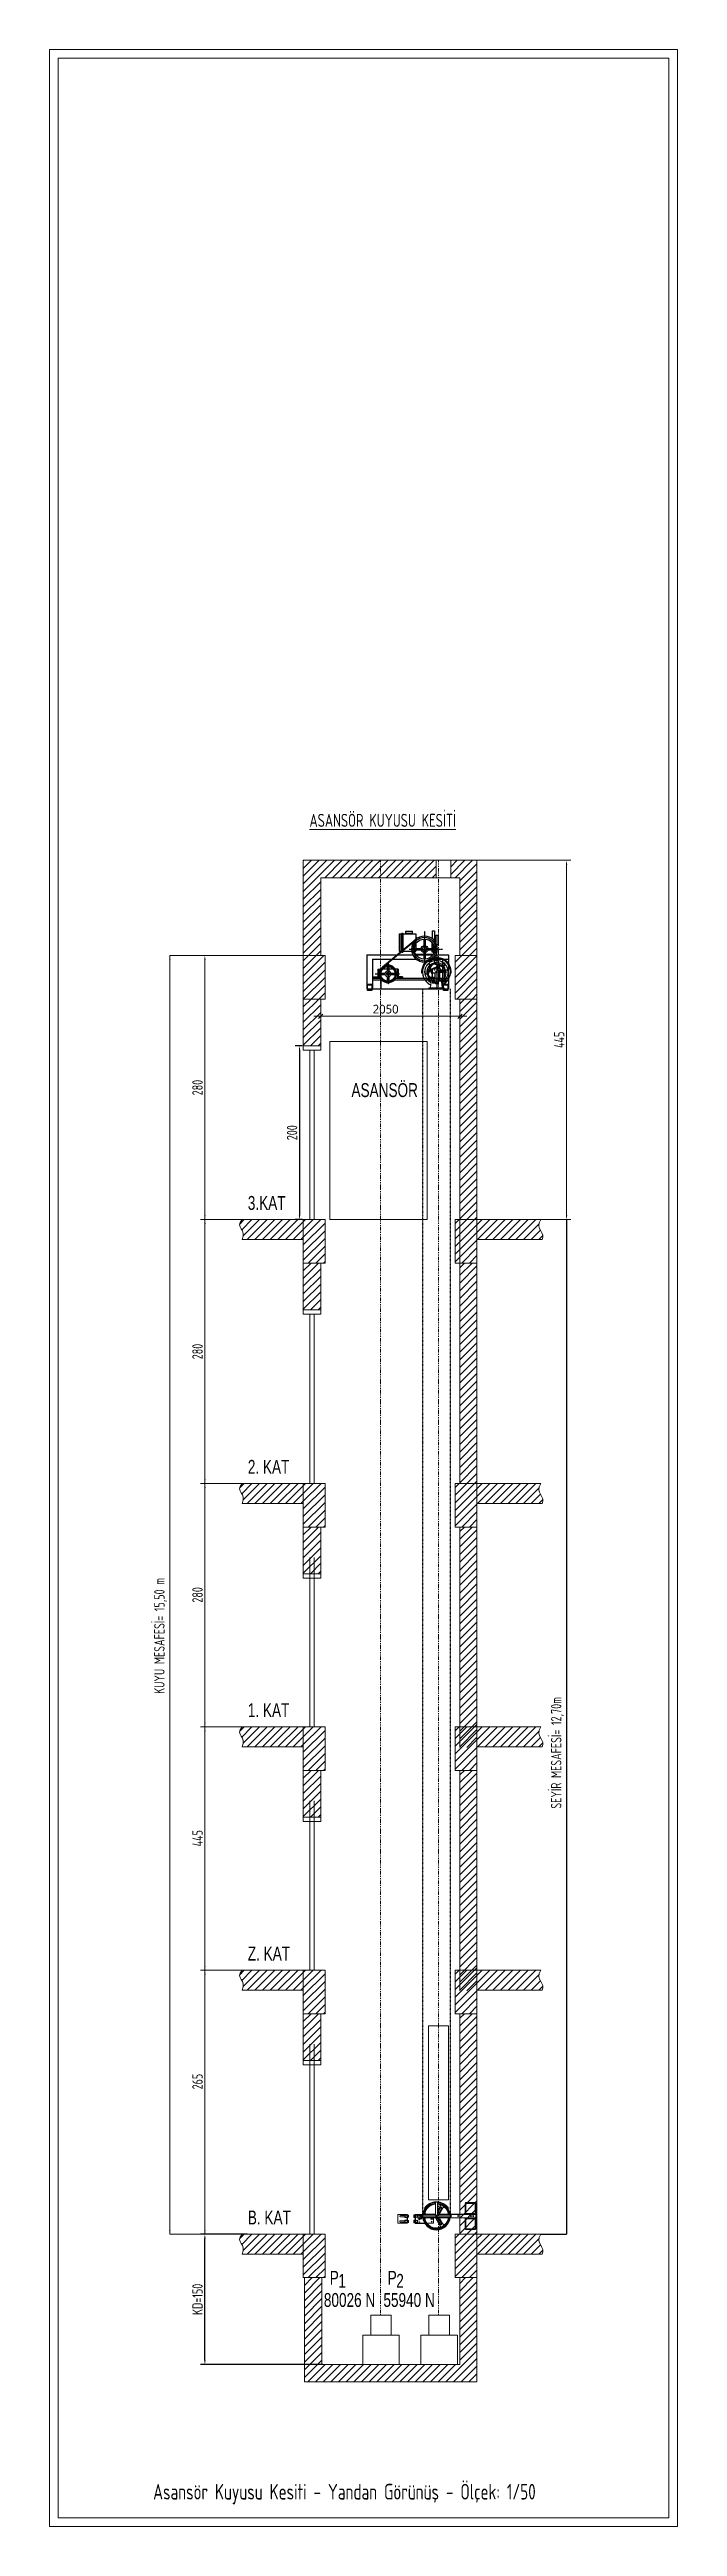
# Model space of a CAD drawing. Extents: x 273215 to 281797, y -454106 to -451256.
# Drawn here: x 279437 to 280161, y -454106 to -451256 of the extents above; entities that cross this region are included whole.
import ezdxf
from ezdxf.enums import TextEntityAlignment as Align

# ---------------------------------------------------------------- set-up
doc = ezdxf.new("R2010")
doc.units = 0
doc.header["$MEASUREMENT"] = 0
doc.header["$PDMODE"] = 3
doc.header["$PDSIZE"] = 100
for name, pattern in [('Center', [4, 1, -0.5, 2, -0.5]), ('CENTERX2', [20.32, 12.7, -2.54, 2.54, -2.54]), ('DASHDOT2', [0.5, 0.25, -0.125, 0, -0.125])]:
    doc.linetypes.add(name, pattern=pattern)
doc.layers.get('0').update_dxf_attribs({"linetype": 'CONTINUOUS'})
doc.layers.get('Defpoints').update_dxf_attribs({"linetype": 'CONTINUOUS'})
for name, color, linetype in [('aks1', 9, 'Center'), ('Kolon', 7, 'CONTINUOUS'), ('MIMARI', 1, 'CONTINUOUS'), ('SOĞUK SU', 3, 'CONTINUOUS'), ('YAZI', 7, 'CONTINUOUS'), ('YAZI1', 240, 'CONTINUOUS'), ('ıvır zıvır', 225, 'CONTINUOUS')]:
    doc.layers.add(name, color=color, linetype=linetype)
for name, color, linetype, lineweight in [('kaçış', 240, 'CONTINUOUS', 35), ('MİMARİKAPPEN', 4, 'CONTINUOUS', 20), ('MİMARİKOLON', 7, 'CONTINUOUS', 50), ('ölçü dış', 1, 'CONTINUOUS', 20)]:
    doc.layers.add(name, color=color, linetype=linetype, lineweight=lineweight)
doc.styles.add('engiasn', font='isocpeur.ttf', dxfattribs={"width": 0.7, "height": 12})
doc.styles.add('ODA', font='isocpeur.ttf', dxfattribs={"height": 20})
doc.styles.add('STYLE4', font='arial.ttf')
doc.styles.add('yasko', font='segoeui.ttf')
doc.dimstyles.new('engnasn', dxfattribs={"dimtxt": 12, "dimasz": 5, "dimexe": 5, "dimexo": 2.5, "dimgap": 2.5, "dimtad": 1, "dimdec": 0, "dimdsep": 46, "dimlunit": 6, "dimtxsty": 'engiasn', "dimcen": 0.09, "dimadec": 0, "dimazin": 0, "dimtfac": 1, "dimtdec": 0, "dimtmove": 0, "dimatfit": 3, "dimfxl": 0, "dimtolj": 1, "dimtzin": 0, "dimarcsym": 0})
pattern_1 = [(45, (304249.837, -343682.39), (-4.41941738, 4.41941738), [])]

msp = doc.modelspace()

# ---------------------------------------------------------------- texts
at = {"layer": 'kaçış', "color": 7, "lineweight": 15, "style": 'engiasn', "width": 0.7}
msp.add_text('445', height=12, rotation=90, dxfattribs=at).set_placement((280030.5, -452404.4))
at = {"layer": 'kaçış', "color": 7, "linetype": 'Continuous', "lineweight": 15, "char_height": 12, "attachment_point": 5, "rotation": 90, "style": 'engiasn'}
for s, insert in [('\\A1;280', (279607.8, -452450)), ('\\A1;280', (279607.8, -452753.7)), ('\\A1;KUYU MESAFESİ= 15,50 m', (279565.3, -453080.9)), ('\\A1;280', (279607.8, -453033.7)), ('\\A1;SEYİR MESAFESİ= 12,70m', (280022.5, -453215.4)), ('\\A1;445', (279607.8, -453313.7)), ('\\A1;265', (279607.8, -453593.7))]:
    msp.add_mtext(s, dxfattribs=dict(at, insert=insert))
at = {"layer": 'YAZI', "color": 7, "lineweight": 15, "style": 'STYLE4', "width": 0.7}
for s, p in [('ASANSÖR', (279785.2, -452460.9)), ('3.KAT', (279665.8, -452590.7)), ('2. KAT', (279665.8, -452894.4)), ('1. KAT', (279665.8, -453174.4)), ('Z. KAT', (279665.8, -453454.4)), ('B. KAT', (279665.8, -453758.1)), ('P', (279760.2, -453827.5)), ('1', (279770.1, -453831)), ('P', (279826.9, -453827.5)), ('2', (279836.8, -453831)), ('80026 N', (279753.4, -453853)), ('55940 N', (279822, -453853))]:
    msp.add_text(s, height=16, dxfattribs=at).set_placement(p)
at = {"layer": 'YAZI1', "color": 7, "linetype": 'Continuous', "lineweight": 15, "style": 'ODA', "width": 0.7}
msp.add_text('%%UASANSÖR KUYUSU KESİTİ', height=15, dxfattribs=at).set_placement((279736.8, -452150))
at = {"layer": 'YAZI1', "color": 2, "linetype": 'Continuous', "lineweight": 15, "style": 'ODA', "width": 0.7}
msp.add_text('Asansör Kuyusu Kesiti - Yandan Görünüş - Ölçek: 1/50', height=18, dxfattribs=at).set_placement((279777.1, -454065.6), align=Align.MIDDLE_CENTER)
at = {"layer": 'ölçü dış', "color": 7, "lineweight": 15, "insert": (279824.6, -452359.8), "char_height": 10, "attachment_point": 5, "style": 'yasko'}
msp.add_mtext('2050', dxfattribs=at)

# ---------------------------------------------------------------- blocks, each defined once
blk = doc.blocks.new('ASANSÖRKAİDESİ')
at = {"layer": 'aks1', "color": 1, "ltscale": 0.2}
for p, q in [((32, 81.7), (32, 35.6)), ((53.3, 57), (7, 57)), ((82.2, 38.7), (82.2, 8.4)), ((100, 23), (65.6, 23))]:
    blk.add_line(p, q, dxfattribs=at)
at = {"layer": 'MIMARI'}
for p, q in [((16.5, 76), (13, 76)), ((13, 76), (13, 63.5)), ((13.5, 76), (13.5, 63.5)), ((16.5, 76), (16.5, 65.9)), ((21.5, 82), (18.2, 82)), ((18.2, 82), (18.2, 68.4)), ((21.5, 82), (21.5, 71.5)), ((31, 70.8), (31, 59.7)), ((33, 70.8), (33, 59.7)), ((44, 74), (41.9, 71.9)), ((62, 78), (44, 78)), ((44, 78), (44, 70.2)), ((44.1, 70.1), (89.9, 32.2)), ((57.5, 81.8), (48.5, 81.8)), ((48.5, 78.8), (48.5, 81.8)), ((57.5, 78.8), (48.5, 78.8)), ((51, 78), (51, 78.8)), ((55, 78), (55, 78.8)), ((57.5, 78.8), (57.5, 81.8)), ((62, 79), (62, 53)), ((63, 79), (62, 79)), ((63, 79), (63, 53)), ((64, 78), (63, 78)), ((64, 54), (64, 78)), ((67, 78), (64, 78)), ((67, 78), (67, 54)), ((16, 49), (-1, 49)), ((-1, 49), (-1, 2.5)), ((20.9, 43), (-1, 43)), ((7, 43), (7, 2.5)), ((15.4, 63.5), (13, 63.5)), ((15, 49), (15, 2.5)), ((29.3, 58), (18.2, 58)), ((29.3, 56), (18.2, 56)), ((20, 63.9), (20, 53.5)), ((22, 53.5), (20, 53.5)), ((31, 50), (20, 50)), ((31, 49), (20.7, 49)), ((22, 66.6), (22, 53.5)), ((31, 54.3), (31, 43.2)), ((33, 54.3), (33, 43.2)), ((44, 50), (33, 50)), ((43.3, 49), (33, 49)), ((45.8, 58), (34.7, 58)), ((45.8, 56), (34.7, 56)), ((103.4, 43), (43.1, 43)), ((44, 63.9), (44, 54)), ((45.5, 54), (44, 54)), ((47, 66.7), (86, 34.4)), ((111.4, 49), (48, 49)), ((62, 54), (49.6, 54)), ((63, 53), (62, 53)), ((67, 54), (63, 54)), ((103.4, 43), (103.4, 2.5)), ((111.4, 49), (111.4, 2.5)), ((71, 17), (-1, 17)), ((72.6, 15), (-1, 15)), ((7, 9), (-1, 9)), ((111.4, 2.5), (-1, 2.5)), ((62.2, 19), (68.2, 19)), ((62.2, 19), (62.2, 17)), ((62.2, 18), (69.2, 18)), ((68.2, 29.5), (73.3, 29.5)), ((68.2, 29.5), (68.2, 19)), ((69.2, 29.5), (69.2, 17)), ((78.3, 24), (72.2, 24)), ((78.3, 22), (72.2, 22)), ((74.6, 29.5), (81.2, 29.5)), ((81.2, 33), (81.2, 26.9)), ((81.2, 29.5), (89.8, 29.5)), ((81.2, 19.1), (81.2, 13.1)), ((83.2, 33), (83.2, 26.9)), ((83.2, 19.1), (83.2, 13.1)), ((92.1, 24), (86.1, 24)), ((92.1, 22), (86.1, 22)), ((104.2, 15), (91.1, 15)), ((91.9, 17.2), (91.9, 2.4)), ((96.2, 29.5), (92.3, 29.5)), ((104.2, 17), (92.6, 17)), ((95.2, 29.5), (95.2, 17)), ((102.2, 18), (95.2, 18)), ((96.2, 29.5), (96.2, 19)), ((102.2, 19), (96.2, 19)), ((102.2, 19), (102.2, 17)), ((111.4, 9), (103.4, 9))]:
    blk.add_line(p, q, dxfattribs=at)
for points in [[(6, 8), (0, 8), (0, 0), (6, 0)], [(110.4, 8), (104.4, 8), (104.4, 0), (110.4, 0)]]:
    blk.add_lwpolyline(points, close=True, dxfattribs=at)
for centre, radius in [((32, 57), 17.9), ((32, 57), 15.9), ((32, 57), 2.86), ((82.2, 23), 12), ((82.2, 23), 11), ((82.2, 23), 2)]:
    blk.add_circle(centre, radius, dxfattribs=at)
for centre, radius, start, end in [((32, 57), 13.9, 94.1376, 175.8624), ((32, 57), 13.9, 4.1376, 85.8624), ((32, 57), 13.9, 184.1376, 265.8624), ((32, 57), 4.86, 101.8752, 168.1248), ((32, 57), 4.86, 191.8752, 258.1248), ((32, 57), 4.86, 11.8752, 78.1248), ((32, 57), 4.86, 281.8752, 348.1248), ((32, 57), 13.9, 274.1376, 355.8624), ((82.2, 23), 10, 95.7392, 174.2608), ((82.2, 23), 10, 185.7392, 264.2608), ((82.2, 23), 4, 104.4775, 165.5225), ((82.2, 23), 4, 194.4775, 255.5225), ((82.2, 23), 10, 5.7392, 84.2608), ((82.2, 23), 4, 14.4775, 75.5225), ((82.2, 23), 10, 275.7392, 354.2608), ((82.2, 23), 4, 284.4775, 345.5225)]:
    blk.add_arc(centre, radius, start, end, dxfattribs=at)
blk = doc.blocks.new('*D38')
at = {"layer": 'Defpoints', "color": 0, "linetype": 'Continuous', "transparency": 16777216}
for p in [(279731, -452401.9), (279725.3, -452601.9), (279731, -452601.9)]:
    blk.add_point(p, dxfattribs=at)
at = {"layer": 'kaçış', "color": 0, "linetype": 'Continuous', "lineweight": -2, "transparency": 16777216}
for p, q in [((279728.5, -452401.9), (279720.3, -452401.9)), ((279725.3, -452406.9), (279725.3, -452596.9)), ((279728.5, -452601.9), (279720.3, -452601.9))]:
    blk.add_line(p, q, dxfattribs=at)
at = {"layer": 'kaçış', "color": 0, "linetype": 'Continuous', "transparency": 16777216}
for points in [[(279724.5, -452406.9), (279726.2, -452406.9), (279725.3, -452401.9)], [(279724.5, -452596.9), (279726.2, -452596.9), (279725.3, -452601.9)]]:
    blk.add_solid(points, dxfattribs=at)
at = {"layer": 'kaçış', "color": 0, "linetype": 'Continuous', "lineweight": 15, "transparency": 16777216, "insert": (279716.8, -452501.9), "char_height": 12, "attachment_point": 5, "rotation": 90, "style": 'engiasn'}
blk.add_mtext('\\A1;200', dxfattribs=at)
blk = doc.blocks.new('*D39')
at = {"layer": 'Defpoints', "color": 0, "linetype": 'Continuous', "transparency": 16777216}
for p in [(279616.3, -453769.3), (279667.8, -453769.3), (279754.7, -453919.3)]:
    blk.add_point(p, dxfattribs=at)
at = {"layer": 'kaçış', "color": 0, "linetype": 'Continuous', "lineweight": -2, "transparency": 16777216}
for p, q in [((279665.3, -453769.3), (279611.3, -453769.3)), ((279616.3, -453914.3), (279616.3, -453774.3)), ((279752.2, -453919.3), (279611.3, -453919.3))]:
    blk.add_line(p, q, dxfattribs=at)
at = {"layer": 'kaçış', "color": 0, "linetype": 'Continuous', "transparency": 16777216}
for points in [[(279615.5, -453774.3), (279617.2, -453774.3), (279616.3, -453769.3)], [(279615.5, -453914.3), (279617.2, -453914.3), (279616.3, -453919.3)]]:
    blk.add_solid(points, dxfattribs=at)
at = {"layer": 'kaçış', "color": 0, "linetype": 'Continuous', "lineweight": 15, "transparency": 16777216, "insert": (279607.8, -453844.3), "char_height": 12, "attachment_point": 5, "rotation": 90, "style": 'engiasn'}
blk.add_mtext('\\A1;KD=150', dxfattribs=at)
blk = doc.blocks.new('_OBLIQUE')
at = {"linetype": 'ByBlock'}
for p, q in [((-0.5, -0.5), (0.5, 0.5)), ((0, 0), (0, 0))]:
    blk.add_line(p, q, dxfattribs=at)

# ---------------------------------------------------------------- dimensions: what is measured, and where the dimension line sits
at = {"layer": 'kaçış', "color": 7, "linetype": 'Continuous', "lineweight": 15}
dim = msp.add_linear_dim(base=(279725.3, -452601.9), p1=(279731, -452401.9), p2=(279731, -452601.9), angle=90, dimstyle='engnasn', dxfattribs=at)
dim.commit()
dim.dimension.update_dxf_attribs({"geometry": '*D38', "text_midpoint": (279716.8, -452501.9)})
dim = msp.add_linear_dim(base=(279616.3, -453769.3), p1=(279754.7, -453919.3), p2=(279667.8, -453769.3), angle=90, text='KD=150', dimstyle='engnasn', dxfattribs=at)
dim.commit()
dim.dimension.update_dxf_attribs({"geometry": '*D39', "text_midpoint": (279607.8, -453844.3)})

# ---------------------------------------------------------------- hatches: boundary and pattern name
at = {"layer": 'ıvır zıvır', "lineweight": 15, "ltscale": 2}
h = msp.add_hatch(dxfattribs=at)
h.set_pattern_fill('ANSI31', scale=50, style=0)
h.set_pattern_definition(pattern_1)
h.paths.add_polyline_path([(279882.8, -452208.6), (279882.8, -452188.5), (279818.5, -452188.5), (279818.5, -452208.6)])
h.paths.add_polyline_path([(279818.5, -452208.6), (279818.5, -452188.5), (279729.7, -452188.5), (279729.7, -452283.3), (279749.8, -452283.3), (279749.8, -452208.6)])
h.paths.add_polyline_path([(279749.8, -452283.3), (279729.7, -452283.3), (279729.7, -452298.2), (279749.8, -452298.2)])
h.paths.add_polyline_path([(279929.7, -452298.2), (279904.7, -452298.2), (279904.7, -452348.2), (279929.7, -452348.2)])
h.paths.add_polyline_path([(279754.7, -452298.2), (279729.7, -452298.2), (279729.7, -452348.2), (279754.7, -452348.2)])
h.paths.add_polyline_path([(279929.7, -452188.5), (279899.8, -452188.5), (279899.8, -452208.6), (279910.1, -452208.6), (279910.1, -452298.2), (279929.7, -452298.2)])
h = msp.add_hatch(dxfattribs=at)
h.set_pattern_fill('ANSI31', scale=50, style=0)
h.set_pattern_definition(pattern_1)
h.paths.add_polyline_path([(279749.8, -452348.2), (279729.7, -452348.2), (279729.7, -452401.9), (279749.8, -452401.9)])
h.paths.add_polyline_path([(279929.7, -452348.2), (279910.1, -452348.2), (279910.1, -452601.9), (279929.7, -452601.9)])
h.paths.add_polyline_path([(279929.7, -452601.9), (279904.7, -452601.9), (279904.7, -452651.9), (279929.7, -452651.9)])
h.paths.add_polyline_path([(279754.7, -452601.9), (279729.7, -452601.9), (279729.7, -452651.9), (279754.7, -452651.9)])
h.paths.add_polyline_path([(279729.7, -452601.9), (279659.3, -452601.9), (279657, -452605.2), (279656.3, -452608), (279656.9, -452610.4), (279658.1, -452612.6), (279659.5, -452615), (279660.5, -452617.7), (279660.6, -452620.9), (279659.3, -452624.9), (279729.7, -452624.9)])
h.paths.add_polyline_path([(280004.6, -452617.2), (280003.2, -452614.7), (280001.9, -452612), (280001.2, -452609.1), (280001.6, -452605.7), (280003.4, -452601.9), (279929.7, -452601.9), (279929.7, -452624.9), (280004.7, -452624.9), (280005.8, -452622.2), (280005.6, -452619.7)])
h = msp.add_hatch(dxfattribs=at)
h.set_pattern_fill('ANSI31', scale=50, style=0)
h.set_pattern_definition(pattern_1)
h.paths.add_polyline_path([(279749.8, -452348.2), (279729.7, -452348.2), (279729.7, -452401.9), (279749.8, -452401.9)])
h.paths.add_polyline_path([(279929.7, -452348.2), (279910.1, -452348.2), (279910.1, -452601.9), (279929.7, -452601.9)])
h.paths.add_polyline_path([(279929.7, -452601.9), (279904.7, -452601.9), (279904.7, -452651.9), (279929.7, -452651.9)])
h.paths.add_polyline_path([(279754.7, -452601.9), (279729.7, -452601.9), (279729.7, -452651.9), (279754.7, -452651.9)])
h.paths.add_polyline_path([(279729.7, -452601.9), (279659.3, -452601.9), (279657, -452605.2), (279656.3, -452608), (279656.9, -452610.4), (279658.1, -452612.6), (279659.5, -452615), (279660.5, -452617.7), (279660.6, -452620.9), (279659.3, -452624.9), (279729.7, -452624.9)])
h.paths.add_polyline_path([(280004.6, -452617.2), (280003.2, -452614.7), (280001.9, -452612), (280001.2, -452609.1), (280001.6, -452605.7), (280003.4, -452601.9), (279929.7, -452601.9), (279929.7, -452624.9), (280004.7, -452624.9), (280005.8, -452622.2), (280005.6, -452619.7)])
h = msp.add_hatch(dxfattribs=at)
h.set_pattern_fill('ANSI31', scale=50, style=0)
h.set_pattern_definition([(45, (233949.601, -269207.671), (-4.41941738, 4.41941738), [])])
h.paths.add_polyline_path([(279731, -453939.3), (279929.7, -453939.3), (279929.7, -453819.3), (279910.1, -453819.3), (279910.1, -453919.3), (279751.1, -453919.3), (279751.1, -453819.3), (279731, -453819.3)])

# ---------------------------------------------------------------- linework, layer by layer
at = {"color": 4, "linetype": 'Continuous', "lineweight": 9}
for p, q in [((279866, -452317.1), (279866, -452317.1)), ((279866.1, -452318.3), (279866.4, -452318.3)), ((279866.4, -452318.3), (279866.5, -452318.3)), ((279866.9, -452318.3), (279866.6, -452318.3)), ((279867, -452318.3), (279866.9, -452318.3)), ((279899.3, -452318.3), (279899.2, -452318.3)), ((279899.6, -452318.3), (279899.3, -452318.3)), ((279899.6, -452318.3), (279899.7, -452318.3)), ((279899.8, -452318.3), (279900.1, -452318.3)), ((279849.4, -453746.6), (279838.6, -453746.6)), ((279838.6, -453746.6), (279838.6, -453756.6)), ((279846.1, -453747.9), (279841.5, -453747.9)), ((279846.5, -453747.1), (279846.5, -453750.1)), ((279846.5, -453747.1), (279846.8, -453747.1)), ((279846.8, -453747.1), (279846.8, -453750.1)), ((279849.2, -453747.1), (279846.8, -453747.1)), ((279847.2, -453747.5), (279847.2, -453749.7)), ((279849.1, -453747.5), (279847.2, -453747.5)), ((279849.3, -453747.6), (279849.1, -453747.5)), ((279849.3, -453747.2), (279849.2, -453747.1)), ((279849.3, -453747.2), (279850.8, -453747.5)), ((279849.3, -453747.6), (279849.3, -453747.2)), ((279849.3, -453747.6), (279850.1, -453747.8)), ((279850.1, -453749.5), (279850.1, -453747.8)), ((279850.8, -453747.5), (279850.8, -453749.7)), ((279850.8, -453747.5), (279850.8, -453747.5)), ((279857.1, -453747.1), (279857.1, -453750.1)), ((279857.1, -453747.1), (279857.4, -453747.1)), ((279857.4, -453747.1), (279857.4, -453750.1)), ((279859.8, -453747.1), (279857.4, -453747.1)), ((279857.8, -453747.5), (279857.8, -453749.7)), ((279859.8, -453747.5), (279857.8, -453747.5)), ((279866.9, -453746.6), (279858.4, -453746.6)), ((279859.9, -453747.2), (279859.8, -453747.1)), ((279859.9, -453747.6), (279859.8, -453747.5)), ((279859.9, -453747.6), (279859.9, -453747.2)), ((279859.9, -453747.2), (279861.4, -453747.5)), ((279859.9, -453747.6), (279860.8, -453747.8)), ((279860.8, -453749.5), (279860.8, -453747.8)), ((279861.4, -453747.5), (279861.4, -453749.7)), ((279861.4, -453747.5), (279861.6, -453747.6)), ((279861.6, -453749.7), (279861.6, -453747.6)), ((279862.2, -453746.9), (279862, -453746.9)), ((279862, -453751.8), (279862, -453746.9)), ((279862.2, -453746.7), (279862.2, -453746.9)), ((279864.2, -453746.7), (279862.2, -453746.7)), ((279864.2, -453746.9), (279862.2, -453746.9)), ((279862.2, -453746.9), (279862.2, -453751.8)), ((279863.5, -453747.6), (279863.3, -453748)), ((279863.3, -453748), (279863.5, -453748.3)), ((279863.9, -453747.7), (279863.5, -453747.6)), ((279863.5, -453748.3), (279863.9, -453748.4)), ((279864.1, -453748), (279863.9, -453747.7)), ((279863.9, -453748.4), (279864.1, -453748)), ((279864.2, -453747.8), (279864, -453747.8)), ((279864, -453748.2), (279864.2, -453748.2)), ((279864.2, -453746.7), (279864.2, -453746.9)), ((279865.1, -453746.8), (279864.2, -453746.8)), ((279864.2, -453746.9), (279864.2, -453747.8)), ((279865.1, -453746.9), (279864.2, -453746.9)), ((279864.2, -453748.2), (279864.2, -453750.4)), ((279865.1, -453746.8), (279865.1, -453746.9)), ((279865.1, -453746.9), (279865.1, -453749.3)), ((279865.7, -453747.9), (279866.4, -453748)), ((279865.7, -453748.5), (279865.7, -453747.9)), ((279865.9, -453748.6), (279866, -453748)), ((279866, -453748), (279866.4, -453748)), ((279866.4, -453747.5), (279866.4, -453749.3)), ((279866.9, -453747.5), (279866.4, -453747.5)), ((279866.9, -453747.5), (279866.9, -453749.3)), ((279899.4, -453747.5), (279866.9, -453747.5)), ((279869.5, -453739.6), (279869.3, -453739.4)), ((279869.6, -453739.6), (279869.6, -453739.6)), ((279881.4, -453746.4), (279871.3, -453746.4)), ((279871.7, -453746.4), (279880.9, -453746.5)), ((279880.4, -453746.8), (279871.7, -453746.7)), ((279872.6, -453747.2), (279877.4, -453747.2)), ((279881.4, -453746.4), (279881.4, -453746.4)), ((279884.4, -453732.1), (279881.9, -453732.1)), ((279881.9, -453732.1), (279881.9, -453732.3)), ((279884.4, -453732.3), (279881.9, -453732.3)), ((279881.9, -453732.3), (279881.9, -453747.5)), ((279884.4, -453732.1), (279884.4, -453732.3)), ((279884.4, -453732.3), (279884.4, -453747.5)), ((279884.4, -453742.5), (279887.2, -453737.6)), ((279887.4, -453737.8), (279884.4, -453743.1)), ((279884.9, -453742.9), (279887.3, -453738.7)), ((279887.9, -453739), (279885.5, -453743.2)), ((279885.8, -453746.9), (279890.2, -453739.4)), ((279890.5, -453739.5), (279885.8, -453747.5)), ((279885.8, -453747.4), (279885.8, -453747.5)), ((279886.5, -453743.8), (279888.9, -453739.6)), ((279896.7, -453746.4), (279886.5, -453746.4)), ((279889.4, -453739.9), (279887, -453744.1)), ((279896.7, -453739.6), (279896.6, -453739.6)), ((279896.9, -453739.4), (279896.7, -453739.6)), ((279916.1, -453746.4), (279898.7, -453746.4)), ((279898.8, -453746.5), (279917.1, -453746.5)), ((279899.4, -453747.5), (279899.4, -453749.3)), ((279899.9, -453747.5), (279899.4, -453747.5)), ((279899.9, -453747.5), (279899.9, -453749.3)), ((279916.1, -453734), (279917.1, -453734)), ((279916.1, -453734), (279916.1, -453745.5)), ((279917.1, -453745.5), (279916.1, -453745.5)), ((279916.1, -453745.5), (279916.1, -453746.5)), ((279927.6, -453733), (279917.1, -453733)), ((279917.1, -453733), (279917.1, -453734)), ((279917.1, -453734), (279927.6, -453734)), ((279917.1, -453745.5), (279917.1, -453734)), ((279927.6, -453745.5), (279917.1, -453745.5)), ((279917.1, -453746.5), (279917.1, -453745.5)), ((279917.1, -453746.5), (279928.6, -453746.5)), ((279927.6, -453733), (279927.6, -453734)), ((279928.6, -453734), (279927.6, -453734)), ((279927.6, -453734), (279927.6, -453745.5)), ((279928.6, -453746.5), (279927.6, -453745.5)), ((279928.6, -453746.5), (279928.6, -453734)), ((279928.6, -453746.7), (279928.6, -453746.5)), ((279928.6, -453746.7), (279928.6, -453750.1)), ((279838.6, -453756.6), (279849.4, -453756.6)), ((279841.5, -453749.3), (279846.1, -453749.3)), ((279846.1, -453753.9), (279841.5, -453753.9)), ((279841.5, -453755.3), (279846.1, -453755.3)), ((279846.8, -453750.1), (279846.5, -453750.1)), ((279846.5, -453753.3), (279846.5, -453756.3)), ((279846.5, -453753.3), (279846.8, -453753.3)), ((279846.8, -453756.3), (279846.5, -453756.3)), ((279846.8, -453750.1), (279849.2, -453750.1)), ((279846.8, -453753.3), (279846.8, -453756.3)), ((279849.2, -453753.3), (279846.8, -453753.3)), ((279846.8, -453756.3), (279849.2, -453756.3)), ((279847.2, -453749.7), (279849.1, -453749.7)), ((279847.2, -453753.7), (279847.2, -453755.9)), ((279849.1, -453753.7), (279847.2, -453753.7)), ((279847.2, -453755.9), (279849.1, -453755.9)), ((279849.1, -453749.7), (279849.3, -453749.7)), ((279849.3, -453753.7), (279849.1, -453753.7)), ((279849.1, -453755.9), (279849.3, -453755.9)), ((279849.2, -453750.1), (279849.3, -453750.1)), ((279849.3, -453753.3), (279849.2, -453753.3)), ((279849.2, -453756.3), (279849.3, -453756.3)), ((279850.1, -453749.5), (279849.3, -453749.7)), ((279850.8, -453749.7), (279849.3, -453750.1)), ((279849.3, -453750.1), (279849.3, -453749.7)), ((279849.3, -453753.7), (279849.3, -453753.3)), ((279849.3, -453753.3), (279850.8, -453753.7)), ((279849.3, -453753.7), (279850.1, -453754)), ((279850.1, -453755.6), (279849.3, -453755.9)), ((279849.3, -453756.3), (279849.3, -453755.9)), ((279850.8, -453755.9), (279849.3, -453756.3)), ((279850.1, -453755.6), (279850.1, -453754)), ((279850.8, -453749.7), (279850.8, -453749.7)), ((279850.8, -453753.7), (279850.8, -453755.9)), ((279850.8, -453753.7), (279850.8, -453753.7)), ((279850.8, -453755.9), (279850.8, -453755.9)), ((279857.4, -453750.1), (279857.1, -453750.1)), ((279857.1, -453753.1), (279857.1, -453756.1)), ((279857.1, -453753.1), (279857.4, -453753.1)), ((279857.4, -453756.1), (279857.1, -453756.1)), ((279857.4, -453750.1), (279859.8, -453750.1)), ((279857.4, -453753.1), (279857.4, -453756.1)), ((279859.8, -453753.1), (279857.4, -453753.1)), ((279857.4, -453756.1), (279859.8, -453756.1)), ((279857.8, -453749.7), (279859.8, -453749.7)), ((279857.8, -453753.5), (279857.8, -453755.7)), ((279859.8, -453753.5), (279857.8, -453753.5)), ((279857.8, -453755.7), (279859.8, -453755.7)), ((279859.8, -453749.7), (279859.9, -453749.7)), ((279859.8, -453750.1), (279859.9, -453750.1)), ((279859.9, -453753.2), (279859.8, -453753.1)), ((279859.9, -453753.6), (279859.8, -453753.5)), ((279859.8, -453755.7), (279859.9, -453755.7)), ((279859.8, -453756.1), (279859.9, -453756.1)), ((279860.8, -453749.5), (279859.9, -453749.7)), ((279861.4, -453749.7), (279859.9, -453750.1)), ((279859.9, -453750.1), (279859.9, -453749.7)), ((279859.9, -453753.6), (279859.9, -453753.2)), ((279859.9, -453753.2), (279861.4, -453753.5)), ((279859.9, -453753.6), (279860.8, -453753.8)), ((279860.8, -453755.5), (279859.9, -453755.7)), ((279859.9, -453756.1), (279859.9, -453755.7)), ((279861.4, -453755.7), (279859.9, -453756.1)), ((279860.8, -453755.5), (279860.8, -453753.8)), ((279861.6, -453749.7), (279861.4, -453749.7)), ((279861.4, -453753.5), (279861.4, -453755.7)), ((279861.4, -453753.5), (279861.6, -453753.6)), ((279861.6, -453755.7), (279861.4, -453755.7)), ((279861.6, -453755.7), (279861.6, -453753.6)), ((279862.2, -453751.8), (279862, -453751.8)), ((279864.2, -453751.8), (279862.2, -453751.8)), ((279862.2, -453751.8), (279862.2, -453752)), ((279864.2, -453752), (279862.2, -453752)), ((279863.4, -453750.4), (279863.3, -453750.8)), ((279863.3, -453750.8), (279863.6, -453751)), ((279863.8, -453750.2), (279863.4, -453750.4)), ((279863.6, -453751), (279864, -453750.9)), ((279864.1, -453750.5), (279863.8, -453750.2)), ((279864.2, -453750.4), (279864, -453750.4)), ((279864, -453750.9), (279864.1, -453750.5)), ((279864, -453750.8), (279864.2, -453750.8)), ((279864.2, -453750.8), (279864.2, -453751.8)), ((279864.2, -453751.8), (279864.2, -453752)), ((279865.5, -453751.8), (279864.2, -453751.8)), ((279865.4, -453751.8), (279864.2, -453751.8)), ((279865.4, -453749.3), (279865.1, -453749.3)), ((279865.6, -453749.4), (279865.7, -453748.5)), ((279865.6, -453749.4), (279865.6, -453749.4)), ((279865.6, -453749.4), (279865.7, -453749.4)), ((279865.7, -453748.5), (279865.8, -453748.5)), ((279865.8, -453748.5), (279865.7, -453749.4)), ((279865.7, -453749.4), (279865.7, -453750.1)), ((279865.7, -453750), (279865.8, -453749.4)), ((279865.9, -453749.5), (279865.7, -453750.6)), ((279865.7, -453749.6), (279865.7, -453751.5)), ((279865.8, -453748.5), (279866.4, -453748.6)), ((279865.8, -453749.4), (279865.9, -453748.6)), ((279865.8, -453749.4), (279865.9, -453749.5)), ((279865.9, -453748.6), (279866, -453748.6)), ((279866, -453748.6), (279865.9, -453749.5)), ((279866, -453748.6), (279866.4, -453748.6)), ((279866.9, -453749.3), (279866.4, -453749.3)), ((279899.4, -453749.3), (279866.9, -453749.3)), ((279871, -453750.4), (279881.4, -453750.4)), ((279871.7, -453749.9), (279880.4, -453750)), ((279880.9, -453750.3), (279871.7, -453750.2)), ((279872.1, -453756.6), (279879.6, -453756.6)), ((279877.4, -453749.6), (279872.6, -453749.6)), ((279877.6, -453751.2), (279877.2, -453751.4)), ((279877.2, -453751.4), (279877.2, -453751.9)), ((279877.6, -453752.1), (279877.2, -453751.9)), ((279877.6, -453751.2), (279878, -453751.4)), ((279878, -453751.9), (279877.6, -453752.1)), ((279878, -453751.9), (279878, -453751.4)), ((279879.6, -453756.6), (279879.6, -453750.4)), ((279881.4, -453750.3), (279881.4, -453750.4)), ((279881.9, -453749.3), (279881.9, -453750.3)), ((279884.4, -453750.3), (279881.9, -453750.3)), ((279881.9, -453750.3), (279881.9, -453750.4)), ((279884.4, -453750.4), (279881.9, -453750.4)), ((279882.2, -453750.9), (279882.3, -453750.9)), ((279887.1, -453759.2), (279882.5, -453751.2)), ((279883, -453751.5), (279887.4, -453759)), ((279884.4, -453749.3), (279884.4, -453750.3)), ((279884.4, -453750.3), (279884.4, -453750.4)), ((279887.3, -453758.1), (279884.9, -453753.9)), ((279885.4, -453753.6), (279887.8, -453757.8)), ((279885.8, -453749.3), (279890.4, -453757.3)), ((279890.1, -453757.5), (279885.8, -453749.9)), ((279886.4, -453750.4), (279896.7, -453750.4)), ((279888.8, -453757.2), (279886.5, -453753)), ((279887, -453752.7), (279889.4, -453756.9)), ((279928.4, -453750.3), (279898.5, -453750.3)), ((279898.7, -453750.4), (279916.1, -453750.4)), ((279899.9, -453749.3), (279899.4, -453749.3)), ((279916.1, -453750.3), (279916.1, -453751.5)), ((279916.1, -453751.5), (279917.1, -453751.5)), ((279916.1, -453751.5), (279916.1, -453763)), ((279916.1, -453763), (279917.1, -453763)), ((279917.1, -453750.5), (279917.1, -453751.5)), ((279928.6, -453750.5), (279917.1, -453750.5)), ((279917.1, -453763), (279917.1, -453751.5)), ((279917.1, -453751.5), (279927.6, -453751.5)), ((279917.1, -453763), (279917.1, -453764)), ((279927.6, -453763), (279917.1, -453763)), ((279917.1, -453764), (279927.6, -453764)), ((279928.6, -453750.5), (279927.6, -453751.5)), ((279927.6, -453751.5), (279927.6, -453763)), ((279927.6, -453763), (279928.6, -453763)), ((279927.6, -453763), (279927.6, -453764)), ((279928.6, -453750.5), (279928.6, -453750.1)), ((279928.6, -453763), (279928.6, -453750.5))]:
    msp.add_line(p, q, dxfattribs=at)
at = {"color": 4, "lineweight": 9}
for p, q in [((279873.3, -452318.4), (279873.4, -452318.1)), ((279873.4, -452318.1), (279873.4, -452318)), ((279873.4, -452318.4), (279873.5, -452318.1)), ((279873.5, -452318), (279873.5, -452317.6)), ((279873.5, -452318.1), (279873.5, -452318)), ((279873.5, -452318.1), (279873.5, -452318.1)), ((279873.6, -452318.2), (279876.2, -452310.5)), ((279873.7, -452316.3), (279875.2, -452311.9)), ((279874.8, -452315.3), (279873.8, -452318.2)), ((279874, -452318.3), (279874.7, -452316.1)), ((279874.9, -452316.1), (279874.2, -452318.4)), ((279874.3, -452318.4), (279874.2, -452318.4)), ((279874.3, -452318.4), (279875.1, -452316.4)), ((279874.6, -452315.1), (279875.2, -452313.4)), ((279875.4, -452313.5), (279874.8, -452315.1)), ((279874.8, -452315.1), (279875.5, -452315)), ((279875.5, -452315.1), (279874.9, -452315.3)), ((279875.1, -452316.4), (279874.9, -452316.1)), ((279875.8, -452314), (279875.4, -452313.5)), ((279876.4, -452310.5), (279875.5, -452313.3)), ((279875.6, -452313.4), (279875.9, -452313.9)), ((279875.9, -452310.8), (279876.1, -452310.5)), ((279875.9, -452312.7), (279876.6, -452310.6)), ((279878.2, -452320.2), (279875.9, -452315.3)), ((279876, -452315.2), (279878.3, -452319.8)), ((279876.8, -452310.7), (279876.1, -452312.8)), ((279876.1, -452312.8), (279876.3, -452312.7)), ((279876.3, -452314), (279884.9, -452309.8)), ((279876.3, -452312.7), (279877, -452310.7)), ((279876.3, -452323.2), (279876.6, -452323.3)), ((279885, -452310), (279876.4, -452314.2)), ((279879, -452313.7), (279876.4, -452334.5)), ((279876.5, -452315.2), (279878.4, -452319)), ((279876.6, -452323.1), (279876.6, -452323.3)), ((279877.8, -452323.5), (279876.6, -452323.1)), ((279876.6, -452323.3), (279877.8, -452323.7)), ((279876.7, -452314.5), (279885, -452310.5)), ((279878.8, -452315.6), (279876.7, -452314.8)), ((279876.7, -452314.9), (279878.8, -452315.6)), ((279877, -452310.7), (279876.8, -452310.7)), ((279876.9, -452315.2), (279877.1, -452315.5)), ((279878.8, -452315.9), (279876.9, -452315.2)), ((279877, -452315.7), (279878.4, -452318.7)), ((279878.7, -452316.3), (279877, -452315.7)), ((279877.4, -452314.6), (279877.1, -452314.7)), ((279877.1, -452314.7), (279878.8, -452315.3)), ((279877.1, -452315.5), (279878.7, -452316.1)), ((279878.9, -452315.1), (279877.4, -452314.6)), ((279879.1, -452313.6), (279877.5, -452314.4)), ((279877.5, -452314.4), (279878.9, -452314.9)), ((279878.5, -452322.9), (279878.5, -452318.3)), ((279878.5, -452318.3), (279878.6, -452318.3)), ((279878.5, -452323.3), (279878.5, -452322.9)), ((279878.6, -452318.2), (279878.6, -452318.3)), ((279878.6, -452318.2), (279881.4, -452318.2)), ((279878.6, -452318.3), (279878.6, -452322.9)), ((279881.4, -452318.3), (279878.6, -452318.3)), ((279878.6, -452322.9), (279879, -452322.9)), ((279879, -452323), (279878.6, -452323)), ((279878.6, -452323), (279878.6, -452323.2)), ((279878.8, -452323.2), (279878.7, -452323.5)), ((279879.1, -452323.2), (279878.8, -452323.2)), ((279878.9, -452318.1), (279878.9, -452318.2)), ((279878.9, -452318.1), (279880, -452318.1)), ((279879, -452323), (279879, -452322.9)), ((279879.1, -452323.2), (279879.2, -452323.4)), ((279879.1, -452323.7), (279879.2, -452323.4)), ((279879.4, -452324.1), (279879.4, -452323.4)), ((279879.5, -452323.4), (279879.4, -452323.4)), ((279886.7, -452313.3), (279879.5, -452313.3)), ((279879.5, -452323.4), (279879.5, -452324.1)), ((279884.4, -452311), (279879.7, -452313.3)), ((279880, -452318.1), (279881.1, -452318.1)), ((279880.5, -452324.1), (279880.5, -452323.4)), ((279880.5, -452323.4), (279880.6, -452323.4)), ((279880.6, -452323.4), (279880.6, -452324.1)), ((279880.9, -452323.2), (279880.8, -452323.5)), ((279881.2, -452323.2), (279880.9, -452323.2)), ((279881, -452322.9), (279881.4, -452322.9)), ((279881, -452322.9), (279881, -452323)), ((279881.5, -452323), (279881, -452323)), ((279881.1, -452318.2), (279881.1, -452318.1)), ((279881.2, -452323.2), (279881.3, -452323.4)), ((279881.2, -452323.7), (279881.3, -452323.4)), ((279881.4, -452318.2), (279881.4, -452318.3)), ((279881.4, -452322.9), (279881.4, -452318.3)), ((279881.5, -452318.3), (279881.4, -452318.3)), ((279881.5, -452318.3), (279881.5, -452322.9)), ((279881.5, -452322.9), (279881.5, -452323.3)), ((279881.5, -452323.2), (279881.5, -452323)), ((279881.7, -452308.3), (279881.8, -452308.1)), ((279881.7, -452308.3), (279883.8, -452309)), ((279881.8, -452307.3), (279882, -452307.4)), ((279881.8, -452307.3), (279882, -452307.4)), ((279884.1, -452308.9), (279881.8, -452308.1)), ((279884.8, -452308.7), (279881.9, -452307.7)), ((279881.9, -452307.9), (279884.1, -452308.7)), ((279882, -452307.4), (279882.1, -452307.4)), ((279882, -452307.4), (279882.2, -452307.4)), ((279882, -452307.5), (279889.8, -452310.2)), ((279882.1, -452307.4), (279882.2, -452307.5)), ((279882.2, -452307.5), (279882.6, -452307.5)), ((279882.4, -452317.1), (279882.6, -452317.4)), ((279882.8, -452317.7), (279883.1, -452317.7)), ((279883.4, -452316.4), (279883.1, -452316.4)), ((279883.9, -452317), (279883.6, -452316.7)), ((279883.7, -452313.3), (279884.4, -452311)), ((279883.8, -452309), (279884.1, -452308.9)), ((279883.9, -452307.6), (279888.3, -452309.2)), ((279884.6, -452311), (279883.9, -452313.3)), ((279884.1, -452313.3), (279885, -452310.9)), ((279885.3, -452310.6), (279884.4, -452313.3)), ((279884.4, -452313.3), (279885.3, -452310.6)), ((279885, -452310.9), (279884.6, -452311)), ((279885.5, -452311), (279884.7, -452313.3)), ((279885, -452309.5), (279884.8, -452308.9)), ((279886.7, -452309.4), (279885, -452308.8)), ((279885, -452308.8), (279885.2, -452309.4)), ((279885, -452313.3), (279885.6, -452311.4)), ((279885.1, -452308.6), (279886.7, -452309.2)), ((279885.8, -452311.4), (279885.2, -452313.3)), ((279885.4, -452314.9), (279886.6, -452314.9)), ((279885.4, -452315.6), (279885.4, -452314.9)), ((279885.4, -452316), (279885.4, -452315.8)), ((279885.4, -452322.6), (279885.4, -452316.1)), ((279885.4, -452323), (279885.4, -452322.8)), ((279885.4, -452327.5), (279885.4, -452323.1)), ((279885.6, -452311.4), (279885.5, -452311)), ((279886.3, -452315.8), (279885.5, -452315.8)), ((279885.5, -452315.8), (279885.5, -452315.8)), ((279885.5, -452315.9), (279886.3, -452315.9)), ((279885.5, -452315.9), (279885.5, -452315.9)), ((279886.3, -452322.8), (279885.5, -452322.8)), ((279885.5, -452322.8), (279885.5, -452322.8)), ((279885.5, -452322.9), (279886.3, -452322.9)), ((279885.5, -452322.9), (279885.5, -452322.9)), ((279887, -452313.4), (279885.7, -452310.7)), ((279886.7, -452313.3), (279885.8, -452311.4)), ((279888.2, -452314.9), (279886, -452310.4)), ((279886.1, -452309.7), (279886.7, -452309.4)), ((279886.2, -452310.3), (279888.4, -452314.9)), ((279886.8, -452309.5), (279886.3, -452309.9)), ((279886.3, -452315.8), (279886.3, -452315.8)), ((279886.3, -452315.9), (279886.3, -452315.9)), ((279886.3, -452322.8), (279886.3, -452322.8)), ((279886.3, -452322.9), (279886.3, -452322.9)), ((279886.6, -452327.5), (279886.6, -452314.9)), ((279886.6, -452314.9), (279886.7, -452314.9)), ((279886.7, -452327.5), (279886.7, -452314.9)), ((279886.7, -452314.9), (279886.9, -452314.9)), ((279889.8, -452310.4), (279886.9, -452309.4)), ((279886.9, -452327.5), (279886.9, -452314.9)), ((279886.9, -452314.9), (279892, -452314.9)), ((279887.7, -452314.9), (279887.2, -452313.7)), ((279887.3, -452314.9), (279887.2, -452313.7)), ((279887.5, -452314.9), (279887.2, -452314.4)), ((279889.6, -452310.8), (279887.4, -452310)), ((279887.4, -452310), (279887.5, -452310.3)), ((279887.5, -452309.9), (279889.7, -452310.6)), ((279887.5, -452310.3), (279889.6, -452311)), ((279890.9, -452315.5), (279887.5, -452315.5)), ((279887.5, -452315.5), (279887.5, -452317.7)), ((279887.5, -452317.7), (279890.9, -452317.7)), ((279888.2, -452316.1), (279887.7, -452316.7)), ((279887.7, -452316.7), (279888.3, -452317)), ((279888.2, -452316.3), (279888.2, -452316.1)), ((279888.3, -452317), (279888.3, -452316.9)), ((279889.4, -452309.8), (279889.7, -452310.1)), ((279889.5, -452314.1), (279889.8, -452314.1)), ((279889.5, -452314.1), (279889.5, -452314.8)), ((279889.8, -452314.1), (279889.5, -452314.1)), ((279889.5, -452314.8), (279889.8, -452314.9)), ((279889.6, -452311), (279889.6, -452310.8)), ((279889.7, -452310.1), (279889.9, -452310.1)), ((279889.8, -452310), (279889.9, -452310.1)), ((279889.8, -452313.6), (279889.8, -452314.1)), ((279889.8, -452313.6), (279890.2, -452313.6)), ((279890.5, -452314.1), (279889.8, -452314.1)), ((279889.9, -452310.1), (279890.2, -452310.2)), ((279889.9, -452310.1), (279889.9, -452310.1)), ((279889.9, -452310.1), (279890.2, -452310.2)), ((279890.1, -452317), (279890.7, -452316.7)), ((279890.1, -452316.9), (279890.1, -452317)), ((279890.2, -452313.6), (279890.6, -452313.6)), ((279890.2, -452314.1), (279890.5, -452314.1)), ((279890.2, -452314.1), (279890.2, -452314.8)), ((279890.2, -452314.8), (279890.5, -452314.9)), ((279890.3, -452316.1), (279890.2, -452316.3)), ((279890.7, -452316.7), (279890.3, -452316.1)), ((279890.8, -452314.1), (279890.5, -452314.1)), ((279890.6, -452314.1), (279890.6, -452313.6)), ((279890.8, -452314.1), (279890.8, -452314.8)), ((279890.9, -452317.7), (279890.9, -452315.5)), ((279892, -452327.5), (279892, -452314.9)), ((279892, -452314.9), (279892.2, -452314.9)), ((279892.2, -452315), (279892.2, -452314.9)), ((279892.2, -452327.5), (279892.2, -452315)), ((279892.2, -452316.7), (279892.5, -452315.7)), ((279892.3, -452315.7), (279892.2, -452316.1)), ((279892.7, -452315.8), (279892.2, -452317.4)), ((279892.5, -452317.8), (279892.2, -452318.9)), ((279874.3, -452335.1), (279874.3, -452336.1)), ((279874.3, -452335.1), (279874.6, -452335.1)), ((279874.3, -452336.1), (279874.6, -452336.1)), ((279874.6, -452335.1), (279891.6, -452335.1)), ((279874.6, -452336.1), (279891.6, -452336.1)), ((279874.9, -452324.1), (279875.1, -452324.4)), ((279875.2, -452323.8), (279875.1, -452323.8)), ((279877.6, -452325.5), (279876.6, -452324.8)), ((279877.8, -452323.9), (279876.7, -452323.6)), ((279876.8, -452324.3), (279876.7, -452324.2)), ((279876.7, -452324.7), (279877.6, -452325.4)), ((279876.8, -452324.1), (279877, -452324.1)), ((279877, -452324.2), (279876.8, -452324.2)), ((279877.7, -452324.4), (279877.1, -452324.1)), ((279877.2, -452324), (279877.7, -452324.2)), ((279878.5, -452323.9), (279878.5, -452323.7)), ((279878.6, -452323.9), (279878.5, -452323.9)), ((279878.6, -452323.8), (279878.6, -452323.9)), ((279878.6, -452324), (279878.8, -452324)), ((279878.8, -452324), (279878.6, -452324)), ((279878.6, -452324), (279878.6, -452324)), ((279878.9, -452323.7), (279878.7, -452323.5)), ((279878.7, -452327.2), (279878.7, -452329.4)), ((279878.8, -452324), (279878.8, -452324)), ((279878.8, -452324.1), (279878.9, -452324.1)), ((279878.8, -452324.1), (279878.8, -452324.1)), ((279878.9, -452324.1), (279878.8, -452324.1)), ((279879.1, -452323.7), (279878.9, -452323.7)), ((279878.9, -452324.2), (279878.9, -452324.1)), ((279878.9, -452324.1), (279879.4, -452324.1)), ((279878.9, -452324.1), (279878.9, -452324.1)), ((279879.5, -452324.2), (279878.9, -452324.2)), ((279879.8, -452326.8), (279879.1, -452326.8)), ((279879.1, -452329.8), (279879.8, -452329.8)), ((279879.4, -452323.6), (279879.4, -452323.6)), ((279879.4, -452328.2), (279879.7, -452328)), ((279879.5, -452324.1), (279880.5, -452324.1)), ((279880.6, -452324.2), (279879.5, -452324.2)), ((279879.6, -452324.9), (279879.6, -452325.2)), ((279880.5, -452324.9), (279879.6, -452324.9)), ((279879.6, -452325.2), (279880.5, -452325.2)), ((279879.6, -452325.9), (279879.6, -452326)), ((279879.9, -452325.9), (279879.6, -452325.9)), ((279879.6, -452326), (279879.6, -452325.9)), ((279879.6, -452325.9), (279879.6, -452325.9)), ((279879.6, -452326.3), (279879.6, -452326)), ((279879.7, -452326.3), (279879.6, -452326.3)), ((279879.6, -452327.4), (279879.6, -452327.4)), ((279879.6, -452327.4), (279879.8, -452327.4)), ((279879.6, -452327.4), (279879.6, -452327.9)), ((279879.8, -452327.4), (279879.6, -452327.4)), ((279879.6, -452327.4), (279879.6, -452327.9)), ((279879.6, -452327.9), (279879.6, -452327.9)), ((279879.6, -452327.9), (279879.8, -452327.9)), ((279879.6, -452327.9), (279879.8, -452327.9)), ((279879.7, -452324.9), (279879.7, -452324.2)), ((279879.7, -452326), (279879.9, -452325.9)), ((279879.7, -452326.3), (279879.7, -452326)), ((279880.1, -452326.3), (279879.7, -452326.3)), ((279879.7, -452328), (279879.8, -452327.9)), ((279879.8, -452329.1), (279879.7, -452329.1)), ((279879.8, -452329.1), (279879.7, -452329.1)), ((279880.3, -452325.4), (279879.8, -452325.4)), ((279879.8, -452326.3), (279879.8, -452327.4)), ((279879.8, -452327.4), (279879.8, -452328)), ((279880.2, -452327.4), (279879.8, -452327.4)), ((279879.8, -452327.9), (279880.2, -452327.9)), ((279879.8, -452329.1), (279879.8, -452329.7)), ((279879.8, -452329.7), (279879.8, -452329.8)), ((279879.8, -452329.7), (279880.2, -452329.7)), ((279879.8, -452329.8), (279880.2, -452329.8)), ((279880.3, -452325.9), (279879.9, -452325.9)), ((279880, -452327.4), (279880, -452327.9)), ((279880, -452327.4), (279880.2, -452327.4)), ((279880, -452327.9), (279880.2, -452327.9)), ((279880.1, -452326.3), (279880.1, -452326)), ((279880.5, -452326.3), (279880.1, -452326.3)), ((279880.2, -452327.4), (279880.4, -452327.4)), ((279880.4, -452327.9), (279880.2, -452327.9)), ((279880.2, -452329.8), (279880.3, -452329.7)), ((279880.2, -452329.7), (279880.3, -452329.7)), ((279880.2, -452329.8), (279880.2, -452329.8)), ((279880.2, -452329.8), (279880.8, -452329.8)), ((279880.3, -452324.9), (279880.3, -452324.2)), ((279880.3, -452325.9), (279880.4, -452325.9)), ((279880.3, -452327.4), (279880.3, -452326.3)), ((279880.8, -452326.8), (279880.3, -452326.8)), ((279880.3, -452328), (279880.3, -452327.9)), ((279880.3, -452327.9), (279880.3, -452328)), ((279880.3, -452327.9), (279880.3, -452328)), ((279880.7, -452328.9), (279880.3, -452329.1)), ((279880.3, -452329.7), (279880.3, -452329.1)), ((279880.3, -452329.1), (279880.3, -452329.1)), ((279880.4, -452326), (279880.4, -452325.9)), ((279880.5, -452326), (279880.4, -452326)), ((279880.4, -452327.4), (279880.4, -452327.9)), ((279880.4, -452327.9), (279880.4, -452327.9)), ((279880.5, -452325.2), (279880.5, -452324.9)), ((279880.5, -452326.3), (279880.5, -452326)), ((279880.6, -452324.1), (279881.2, -452324.1)), ((279881.2, -452324.2), (279880.6, -452324.2)), ((279880.9, -452323.7), (279880.8, -452323.5)), ((279881.2, -452323.7), (279880.9, -452323.7)), ((279881.2, -452324.1), (279881.2, -452324.1)), ((279881.2, -452324.1), (279881.2, -452324.2)), ((279881.2, -452324.1), (279881.2, -452324.1)), ((279881.2, -452324.1), (279881.2, -452324.1)), ((279881.2, -452324.1), (279881.2, -452324.1)), ((279881.2, -452329.4), (279881.2, -452327.2)), ((279881.3, -452324), (279881.4, -452324)), ((279881.3, -452324), (279881.3, -452324)), ((279881.4, -452324), (279881.3, -452324)), ((279881.4, -452324), (279881.4, -452324)), ((279881.5, -452323.7), (279881.5, -452323.9)), ((279881.5, -452323.9), (279881.5, -452323.8)), ((279881.5, -452323.9), (279881.5, -452323.9)), ((279885.4, -452327.5), (279886.6, -452327.5)), ((279886.6, -452327.5), (279886.7, -452327.5)), ((279886.7, -452327.5), (279886.9, -452327.5)), ((279886.9, -452327.5), (279888.4, -452327.5)), ((279888.4, -452326.3), (279888.4, -452327.5)), ((279889.8, -452334.5), (279888.7, -452325.5)), ((279888.9, -452327.2), (279889.3, -452328)), ((279889.3, -452328.2), (279888.9, -452327.5)), ((279889.2, -452328.4), (279888.9, -452327.9)), ((279889.3, -452327.5), (279889.5, -452327.4)), ((279889.4, -452328.3), (279889.3, -452328.2)), ((279889.4, -452327.5), (279889.8, -452326.9)), ((279889.4, -452327.5), (279889.4, -452327.5)), ((279889.4, -452327.5), (279889.5, -452327.9)), ((279889.8, -452326.9), (279889.6, -452327.2)), ((279890, -452328.6), (279889.6, -452328.4)), ((279889.8, -452326.9), (279889.8, -452326.9)), ((279889.8, -452326.9), (279890.5, -452326.9)), ((279890.6, -452328.2), (279890.3, -452328.4)), ((279890.5, -452326.9), (279890.5, -452326.9)), ((279890.5, -452326.9), (279890.9, -452327.6)), ((279890.5, -452328.2), (279890.7, -452327.9)), ((279890.9, -452327.6), (279890.7, -452327.3)), ((279890.9, -452327.5), (279890.9, -452326.3)), ((279890.9, -452327.5), (279892, -452327.5)), ((279890.9, -452327.6), (279890.9, -452327.6)), ((279891.6, -452335.1), (279891.9, -452335.1)), ((279891.6, -452336.1), (279891.9, -452336.1)), ((279891.9, -452335.1), (279891.9, -452336.1)), ((279892, -452327.5), (279892.2, -452327.5)), ((279892.2, -452324), (279892.4, -452323.9)), ((279892.4, -452324), (279892.2, -452324.1))]:
    msp.add_line(p, q, dxfattribs=at)
at = {"color": 4, "linetype": 'DASHDOT2'}
for p, q in [((279867.4, -453748.4), (279867.4, -452336.5)), ((279899.4, -453748.4), (279899.4, -452336.5))]:
    msp.add_line(p, q, dxfattribs=at)
for p in [(280033, -452601.9), (280003.4, -453769.3)]:
    msp.add_line(p, (280033, -453769.3))
at = {"color": 4, "linetype": 'ByBlock'}
for p, q in [((279849.4, -453746.6), (279849.4, -453756.6)), ((279858.4, -453746.6), (279858.4, -453756.6)), ((279858.4, -453756.6), (279869.7, -453756.6))]:
    msp.add_line(p, q, dxfattribs=at)
at = {"color": 4, "linetype": 'CENTERX2', "lineweight": 9}
for p, q in [((279866.2, -453746.9), (279861.5, -453746.9)), ((279861.5, -453751.8), (279866.2, -453751.8)), ((279883.1, -453764.1), (279885.4, -453764.1))]:
    msp.add_line(p, q, dxfattribs=at)
at = {"color": 4, "lineweight": 9, "flags": 128}
for points in [[(279872.8, -452319.2), (279872.9, -452319.2), (279873, -452319.2), (279873.1, -452319.3), (279873.2, -452319.3), (279873.3, -452319.3), (279873.3, -452319.3), (279873.3, -452319.3), (279873.3, -452319.3)], [(279873.3, -452318.4), (279873.3, -452318.4), (279873.3, -452318.4), (279873.3, -452318.4), (279873.3, -452318.4), (279873.3, -452318.4), (279873.3, -452318.4), (279873.3, -452318.4), (279873.4, -452318.4)], [(279873.4, -452318), (279873.4, -452318), (279873.4, -452318), (279873.4, -452318), (279873.5, -452318), (279873.5, -452318), (279873.5, -452318), (279873.5, -452318), (279873.5, -452318)], [(279873.5, -452317.6), (279873.6, -452317.6), (279873.6, -452317.6), (279873.7, -452317.6), (279873.7, -452317.6), (279873.7, -452317.7), (279873.7, -452317.7), (279873.7, -452317.7), (279873.7, -452317.7)], [(279873.5, -452317.6), (279873.5, -452317.6), (279873.5, -452317.6), (279873.5, -452317.6), (279873.5, -452317.6), (279873.5, -452317.6), (279873.5, -452317.6), (279873.5, -452317.6), (279873.5, -452317.6)], [(279873.8, -452318.2), (279873.7, -452318.2), (279873.7, -452318.2), (279873.7, -452318.2), (279873.6, -452318.2), (279873.6, -452318.2), (279873.6, -452318.2), (279873.6, -452318.2), (279873.6, -452318.2)], [(279873.7, -452316.3), (279873.8, -452316.4), (279873.9, -452316.4), (279873.9, -452316.4), (279874, -452316.4), (279874.1, -452316.5), (279874.1, -452316.5), (279874.1, -452316.5), (279874.2, -452316.5)], [(279874, -452318.3), (279874, -452318.3), (279874, -452318.3), (279874.1, -452318.3), (279874.1, -452318.4), (279874.1, -452318.4), (279874.1, -452318.4), (279874.1, -452318.4), (279874.2, -452318.4)], [(279874.6, -452315.1), (279874.6, -452315.1), (279874.7, -452315.1), (279874.7, -452315.1), (279874.7, -452315.1), (279874.7, -452315.1), (279874.8, -452315.1), (279874.8, -452315.1), (279874.8, -452315.1)], [(279874.7, -452316.1), (279874.8, -452316.1), (279874.8, -452316.1), (279874.8, -452316.1), (279874.9, -452316.1), (279874.9, -452316.1), (279874.9, -452316.1), (279874.9, -452316.1), (279874.9, -452316.1)], [(279874.9, -452315.3), (279874.9, -452315.3), (279874.9, -452315.3), (279874.9, -452315.3), (279874.9, -452315.3), (279874.9, -452315.2), (279874.9, -452315.2), (279874.8, -452315.2), (279874.8, -452315.1)], [(279875.2, -452311.9), (279875.3, -452311.9), (279875.4, -452311.9), (279875.5, -452311.9), (279875.6, -452312), (279875.6, -452312), (279875.7, -452312), (279875.7, -452312), (279875.7, -452312)], [(279875.2, -452313.4), (279875.2, -452313.4), (279875.2, -452313.4), (279875.2, -452313.4), (279875.3, -452313.5), (279875.3, -452313.5), (279875.3, -452313.5), (279875.4, -452313.5), (279875.4, -452313.5)], [(279875.6, -452313.4), (279875.6, -452313.4), (279875.5, -452313.4), (279875.5, -452313.4), (279875.5, -452313.4), (279875.5, -452313.4), (279875.5, -452313.5), (279875.4, -452313.5), (279875.4, -452313.5)], [(279875.5, -452315.1), (279875.5, -452315.1), (279875.5, -452315.1), (279875.5, -452315.1), (279875.5, -452315.1), (279875.5, -452315.1), (279875.5, -452315), (279875.5, -452315), (279875.5, -452315)], [(279875.6, -452322.6), (279875.6, -452322.6), (279875.6, -452322.6), (279875.6, -452322.6), (279875.6, -452322.6), (279875.6, -452322.6), (279875.7, -452322.6), (279875.7, -452322.6), (279875.7, -452322.7)], [(279875.8, -452322.6), (279875.8, -452322.6), (279875.8, -452322.6), (279875.8, -452322.6), (279875.8, -452322.6), (279875.7, -452322.6), (279875.7, -452322.6), (279875.7, -452322.6), (279875.7, -452322.7)], [(279875.8, -452310.8), (279875.8, -452310.8), (279875.8, -452310.8), (279875.8, -452310.8), (279875.8, -452310.8), (279875.8, -452310.8), (279875.8, -452310.8), (279875.9, -452310.8), (279875.9, -452310.8)], [(279875.9, -452313.9), (279875.9, -452313.9), (279875.9, -452313.9), (279875.9, -452313.9), (279875.9, -452313.9), (279875.9, -452314), (279875.8, -452314), (279875.8, -452314), (279875.8, -452314)], [(279875.9, -452310.8), (279875.9, -452310.8), (279876, -452310.8), (279876, -452310.8), (279876, -452310.8), (279876.1, -452310.8), (279876.1, -452310.8), (279876.1, -452310.8), (279876.1, -452310.8)], [(279876.1, -452312.8), (279876.1, -452312.8), (279876.1, -452312.8), (279876, -452312.8), (279876, -452312.8), (279876, -452312.8), (279876, -452312.7), (279875.9, -452312.7), (279875.9, -452312.7)], [(279875.9, -452315.3), (279875.9, -452315.3), (279875.9, -452315.3), (279875.9, -452315.3), (279875.9, -452315.3), (279875.9, -452315.3), (279876, -452315.3), (279876, -452315.2), (279876, -452315.2)], [(279876.3, -452314), (279876.3, -452314), (279876.3, -452314), (279876.3, -452314), (279876.3, -452314.1), (279876.4, -452314.1), (279876.4, -452314.1), (279876.4, -452314.1), (279876.4, -452314.2)], [(279876.4, -452309), (279876.4, -452309.1), (279876.5, -452309.1), (279876.6, -452309.2), (279876.6, -452309.2), (279876.7, -452309.3), (279876.7, -452309.3), (279876.8, -452309.3), (279876.8, -452309.3)], [(279876.5, -452314.8), (279876.5, -452314.8), (279876.5, -452314.8), (279876.5, -452314.8), (279876.5, -452314.8), (279876.5, -452314.8), (279876.6, -452314.8), (279876.6, -452314.9), (279876.7, -452314.9)], [(279876.5, -452314.8), (279876.5, -452314.8), (279876.5, -452314.8), (279876.5, -452314.8), (279876.5, -452314.8), (279876.6, -452314.8), (279876.6, -452314.8), (279876.6, -452314.8), (279876.7, -452314.8)], [(279876.5, -452315.2), (279876.5, -452315.2), (279876.5, -452315.1), (279876.5, -452315.1), (279876.5, -452315.1), (279876.6, -452315.1), (279876.6, -452315), (279876.7, -452315), (279876.7, -452315)], [(279876.5, -452323.4), (279876.5, -452323.4), (279876.5, -452323.4), (279876.6, -452323.4), (279876.6, -452323.3), (279876.6, -452323.3), (279876.6, -452323.3)], [(279876.7, -452314.5), (279876.7, -452314.5), (279876.7, -452314.5), (279876.7, -452314.6), (279876.7, -452314.6), (279876.7, -452314.6), (279876.7, -452314.7), (279876.8, -452314.7), (279876.8, -452314.8)], [(279876.7, -452315), (279876.8, -452315.1), (279876.8, -452315.1), (279876.8, -452315.2), (279876.9, -452315.2), (279876.9, -452315.2)], [(279877.1, -452314.7), (279877, -452314.7), (279877, -452314.7), (279876.9, -452314.7), (279876.9, -452314.7), (279876.8, -452314.8)], [(279877, -452315.7), (279877, -452315.7), (279876.9, -452315.8), (279876.9, -452315.8), (279876.9, -452315.8), (279876.8, -452315.8), (279876.8, -452315.8), (279876.8, -452315.8), (279876.8, -452315.8)], [(279877.1, -452315.5), (279877.1, -452315.5), (279877, -452315.6), (279877, -452315.6), (279877, -452315.6), (279877, -452315.6), (279877, -452315.7), (279877, -452315.7), (279877, -452315.7)], [(279877.4, -452314.2), (279877.4, -452314.2), (279877.4, -452314.2), (279877.4, -452314.2), (279877.4, -452314.2), (279877.4, -452314.3), (279877.4, -452314.3), (279877.4, -452314.3), (279877.5, -452314.4)], [(279877.5, -452314.4), (279877.4, -452314.4), (279877.4, -452314.4), (279877.4, -452314.5), (279877.4, -452314.5), (279877.4, -452314.5), (279877.4, -452314.5), (279877.4, -452314.5), (279877.4, -452314.6)], [(279878.5, -452322.9), (279878.5, -452322.9), (279878.5, -452322.9), (279878.5, -452322.9), (279878.5, -452322.9), (279878.5, -452322.9), (279878.6, -452322.9), (279878.6, -452322.9), (279878.6, -452322.9)], [(279878.6, -452323), (279878.6, -452323), (279878.6, -452323), (279878.6, -452323), (279878.6, -452322.9), (279878.6, -452322.9), (279878.6, -452322.9), (279878.6, -452322.9), (279878.6, -452322.9)], [(279880.9, -452306.8), (279880.9, -452306.9), (279880.9, -452307), (279880.9, -452307.1), (279880.9, -452307.2), (279880.9, -452307.2), (279880.9, -452307.3), (279880.9, -452307.3), (279880.9, -452307.3)], [(279881.2, -452314.4), (279881, -452314.6), (279880.9, -452314.7)], [(279881.4, -452322.9), (279881.4, -452322.9), (279881.4, -452322.9), (279881.4, -452322.9), (279881.4, -452322.9), (279881.4, -452323), (279881.5, -452323), (279881.5, -452323), (279881.5, -452323)], [(279881.5, -452322.9), (279881.5, -452322.9), (279881.5, -452322.9), (279881.5, -452322.9), (279881.5, -452322.9), (279881.5, -452322.9), (279881.4, -452322.9), (279881.4, -452322.9), (279881.4, -452322.9)], [(279881.8, -452307.3), (279881.8, -452307.3), (279881.8, -452307.3), (279881.8, -452307.3), (279881.8, -452307.3), (279881.8, -452307.3), (279881.8, -452307.3), (279881.8, -452307.3), (279881.8, -452307.3)], [(279881.8, -452308.1), (279881.8, -452308.1), (279881.8, -452308.1), (279881.8, -452308.1), (279881.8, -452308.1), (279881.8, -452308), (279881.8, -452308), (279881.8, -452308), (279881.9, -452307.9)], [(279881.9, -452307.7), (279881.9, -452307.7), (279882, -452307.7), (279882, -452307.6), (279882, -452307.6), (279882, -452307.6), (279882, -452307.6), (279882, -452307.5), (279882, -452307.5)], [(279882.2, -452307.4), (279882.2, -452307.4), (279882.2, -452307.4), (279882.2, -452307.4), (279882.2, -452307.4), (279882.2, -452307.4), (279882.2, -452307.4), (279882.2, -452307.4), (279882.2, -452307.5)], [(279882.6, -452307.5), (279882.6, -452307.6), (279882.6, -452307.6), (279882.5, -452307.6), (279882.5, -452307.7), (279882.5, -452307.7), (279882.5, -452307.7), (279882.5, -452307.7), (279882.4, -452307.7)], [(279882.6, -452307.4), (279882.6, -452307.4), (279882.6, -452307.4), (279882.6, -452307.4), (279882.6, -452307.5), (279882.6, -452307.5), (279882.6, -452307.5), (279882.6, -452307.5), (279882.6, -452307.5)], [(279883.9, -452307.6), (279883.8, -452307.7), (279883.8, -452307.8), (279883.8, -452307.9), (279883.7, -452308), (279883.7, -452308), (279883.7, -452308.1), (279883.7, -452308.1), (279883.7, -452308.1)], [(279884.1, -452308.9), (279884.1, -452308.9), (279884.1, -452308.9), (279884.1, -452308.9), (279884.1, -452308.8), (279884.1, -452308.8), (279884.1, -452308.8), (279884.1, -452308.7), (279884.1, -452308.7)], [(279884.4, -452311), (279884.4, -452310.9), (279884.4, -452310.9), (279884.4, -452310.9), (279884.4, -452310.8), (279884.4, -452310.8), (279884.4, -452310.8), (279884.4, -452310.8), (279884.4, -452310.8)], [(279884.6, -452311), (279884.6, -452311), (279884.6, -452311), (279884.6, -452311), (279884.6, -452311), (279884.5, -452311), (279884.5, -452311), (279884.5, -452311), (279884.4, -452311)], [(279884.8, -452308.9), (279884.8, -452308.9), (279884.9, -452308.8), (279884.9, -452308.8), (279884.9, -452308.8), (279884.9, -452308.8), (279885, -452308.8), (279885, -452308.8), (279885, -452308.8)], [(279884.9, -452309.8), (279884.9, -452309.8), (279884.9, -452309.8), (279884.9, -452309.9), (279884.9, -452309.9), (279884.9, -452309.9), (279884.9, -452309.9), (279884.9, -452310), (279885, -452310)], [(279885.1, -452308.6), (279885.1, -452308.6), (279885.1, -452308.6), (279885.1, -452308.6), (279885.1, -452308.7), (279885.1, -452308.7), (279885.1, -452308.7), (279885, -452308.8), (279885, -452308.8)], [(279885, -452309.5), (279885, -452309.5), (279885, -452309.5), (279885.1, -452309.5), (279885.1, -452309.5), (279885.1, -452309.5), (279885.1, -452309.4), (279885.2, -452309.4), (279885.2, -452309.4)], [(279885, -452310.5), (279885, -452310.5), (279885, -452310.5), (279885.1, -452310.5), (279885.1, -452310.5), (279885.1, -452310.5), (279885.1, -452310.6), (279885.2, -452310.6), (279885.2, -452310.7)], [(279885.2, -452310.7), (279885.1, -452310.7), (279885.1, -452310.8), (279885, -452310.8), (279885, -452310.8), (279885, -452310.9)], [(279885.4, -452310.4), (279885.4, -452310.4), (279885.4, -452310.4), (279885.3, -452310.5), (279885.3, -452310.5), (279885.3, -452310.5), (279885.3, -452310.5), (279885.3, -452310.6), (279885.3, -452310.6)], [(279885.4, -452310.4), (279885.4, -452310.5), (279885.4, -452310.5), (279885.4, -452310.5), (279885.4, -452310.5), (279885.4, -452310.5), (279885.4, -452310.6), (279885.4, -452310.6), (279885.3, -452310.6)], [(279885.7, -452310.7), (279885.7, -452310.7), (279885.6, -452310.7), (279885.6, -452310.7), (279885.6, -452310.7), (279885.5, -452310.7), (279885.5, -452310.7), (279885.5, -452310.7), (279885.4, -452310.8)], [(279885.5, -452311), (279885.5, -452311), (279885.5, -452311), (279885.4, -452310.9), (279885.4, -452310.8), (279885.4, -452310.8)], [(279885.8, -452311.4), (279885.8, -452311.4), (279885.7, -452311.4), (279885.7, -452311.4), (279885.7, -452311.4), (279885.7, -452311.4), (279885.6, -452311.4), (279885.6, -452311.4), (279885.6, -452311.4)], [(279886, -452311.3), (279886, -452311.3), (279886, -452311.3), (279886, -452311.4), (279885.9, -452311.4), (279885.9, -452311.4), (279885.9, -452311.4), (279885.8, -452311.4), (279885.8, -452311.4)], [(279886, -452310.4), (279886, -452310.3), (279886.1, -452310.3), (279886.1, -452310.3), (279886.1, -452310.3), (279886.1, -452310.3), (279886.2, -452310.3), (279886.2, -452310.3), (279886.2, -452310.3)], [(279886.1, -452309.7), (279886.2, -452309.8), (279886.2, -452309.8), (279886.2, -452309.8), (279886.2, -452309.9), (279886.2, -452309.9), (279886.3, -452309.9), (279886.3, -452309.9), (279886.3, -452309.9)], [(279886.7, -452309.2), (279886.7, -452309.2), (279886.7, -452309.2), (279886.7, -452309.2), (279886.7, -452309.2), (279886.7, -452309.3), (279886.7, -452309.3), (279886.7, -452309.3), (279886.7, -452309.4)], [(279886.8, -452309.5), (279886.8, -452309.5), (279886.8, -452309.5), (279886.8, -452309.5), (279886.8, -452309.5), (279886.7, -452309.5), (279886.7, -452309.4), (279886.7, -452309.4), (279886.7, -452309.4)], [(279887.4, -452310), (279887.4, -452310), (279887.4, -452310), (279887.4, -452310), (279887.4, -452310), (279887.4, -452310), (279887.4, -452309.9), (279887.4, -452309.9), (279887.5, -452309.9)], [(279888.3, -452309.2), (279888.3, -452309.3), (279888.3, -452309.4), (279888.2, -452309.4), (279888.2, -452309.5), (279888.2, -452309.6), (279888.2, -452309.6), (279888.2, -452309.7), (279888.2, -452309.7)], [(279889.4, -452309.8), (279889.4, -452309.9), (279889.4, -452309.9), (279889.4, -452310), (279889.4, -452310), (279889.4, -452310), (279889.4, -452310.1), (279889.4, -452310.1), (279889.4, -452310.1)], [(279889.4, -452309.8), (279889.4, -452309.8), (279889.4, -452309.8), (279889.4, -452309.8), (279889.4, -452309.8), (279889.4, -452309.8), (279889.4, -452309.8), (279889.4, -452309.8), (279889.4, -452309.8)], [(279889.6, -452310.8), (279889.7, -452310.8), (279889.7, -452310.8), (279889.7, -452310.8), (279889.7, -452310.8), (279889.7, -452310.7), (279889.7, -452310.7), (279889.7, -452310.7), (279889.7, -452310.6)], [(279889.7, -452310.1), (279889.7, -452310), (279889.7, -452310), (279889.7, -452310), (279889.7, -452310), (279889.8, -452310), (279889.8, -452310), (279889.8, -452310), (279889.8, -452310)], [(279889.8, -452310.4), (279889.8, -452310.4), (279889.8, -452310.4), (279889.8, -452310.3), (279889.8, -452310.3), (279889.8, -452310.3), (279889.8, -452310.3), (279889.8, -452310.2), (279889.8, -452310.2)], [(279890.2, -452310.2), (279890.2, -452310.2), (279890.2, -452310.2), (279890.2, -452310.2), (279890.2, -452310.2), (279890.2, -452310.2), (279890.2, -452310.2), (279890.2, -452310.2), (279890.2, -452310.2)], [(279890.9, -452310.7), (279890.9, -452310.7), (279890.9, -452310.7), (279890.9, -452310.7), (279890.9, -452310.6), (279891, -452310.6), (279891, -452310.5), (279891.1, -452310.4), (279891.1, -452310.3)], [(279892.2, -452317.7), (279892.2, -452317.7), (279892.3, -452317.7), (279892.3, -452317.8), (279892.4, -452317.8), (279892.5, -452317.8)], [(279892.5, -452316.4), (279892.5, -452316.4), (279892.5, -452316.4), (279892.5, -452316.5), (279892.5, -452316.5), (279892.5, -452316.5), (279892.6, -452316.5), (279892.6, -452316.6), (279892.7, -452316.6)], [(279892.7, -452316.6), (279892.7, -452316.6), (279892.7, -452316.6), (279892.7, -452316.6), (279892.7, -452316.6), (279892.7, -452316.6), (279892.7, -452316.6), (279892.7, -452316.6), (279892.7, -452316.6)], [(279892.9, -452314.9), (279892.9, -452314.9), (279892.9, -452314.9), (279893, -452314.9), (279893, -452314.9), (279893.1, -452314.9), (279893.2, -452314.9), (279893.3, -452314.9), (279893.4, -452314.9)], [(279875.2, -452324.9), (279875, -452324.7), (279874.6, -452324.3)], [(279875.2, -452324.9), (279874.8, -452324.5), (279874.6, -452324.3)], [(279875.1, -452323.8), (279875.1, -452323.7), (279875.2, -452323.7), (279875.2, -452323.6), (279875.3, -452323.5)], [(279876.7, -452324.7), (279876.7, -452324.7), (279876.7, -452324.7), (279876.7, -452324.7), (279876.7, -452324.7), (279876.7, -452324.7), (279876.6, -452324.8), (279876.6, -452324.8), (279876.6, -452324.8)], [(279876.8, -452324.2), (279876.8, -452324.2), (279876.8, -452324.2), (279876.8, -452324.2), (279876.8, -452324.1), (279876.8, -452324.1), (279876.8, -452324.1), (279876.8, -452324.1), (279876.8, -452324.1)], [(279876.8, -452324.4), (279876.8, -452324.4), (279876.8, -452324.4), (279876.8, -452324.4), (279876.8, -452324.3), (279876.8, -452324.3), (279876.8, -452324.3), (279876.8, -452324.3), (279876.8, -452324.3)], [(279877.6, -452325), (279877.3, -452324.8), (279876.8, -452324.4)], [(279877.1, -452323.9), (279877.1, -452323.9), (279877.1, -452323.9), (279877.1, -452323.9), (279877.1, -452323.9), (279877.1, -452323.9), (279877.1, -452323.9), (279877.1, -452324), (279877, -452324)], [(279877, -452324), (279877.1, -452324), (279877.1, -452323.9), (279877.1, -452323.9), (279877.1, -452323.9), (279877.1, -452323.9), (279877.1, -452323.9), (279877.1, -452323.9), (279877.1, -452323.9)], [(279878.7, -452329), (279878.8, -452329.1), (279879.4, -452329.5)], [(279879.3, -452329.5), (279878.8, -452329.2), (279878.7, -452329.1)], [(279878.7, -452329.4), (279879.1, -452329.6), (279879.7, -452329.8)], [(279879.3, -452329.5), (279879.3, -452329.5), (279879.3, -452329.5), (279879.3, -452329.5), (279879.3, -452329.5), (279879.3, -452329.5), (279879.3, -452329.5), (279879.4, -452329.5), (279879.4, -452329.5)], [(279879.7, -452329.8), (279879.5, -452329.7), (279879.3, -452329.5)], [(279879.5, -452324.1), (279879.5, -452324.1), (279879.5, -452324.1), (279879.4, -452324.1), (279879.4, -452324.1), (279879.4, -452324.1), (279879.4, -452324.1), (279879.4, -452324.1), (279879.4, -452324.1)], [(279879.4, -452329.5), (279879.6, -452329.6), (279879.8, -452329.7)], [(279879.5, -452324.1), (279879.5, -452324.1), (279879.5, -452324.1), (279879.5, -452324.1), (279879.5, -452324.1), (279879.5, -452324.2), (279879.5, -452324.2), (279879.5, -452324.2), (279879.5, -452324.2)], [(279879.8, -452326.9), (279879.6, -452326.8), (279879.6, -452326.8)], [(279880.3, -452327), (279880.7, -452327.1), (279881.2, -452327.3)], [(279881.2, -452327.4), (279880.7, -452327.2), (279880.3, -452327.1)], [(279880.5, -452324.1), (279880.5, -452324.1), (279880.5, -452324.1), (279880.5, -452324.1), (279880.5, -452324.1), (279880.5, -452324.2), (279880.6, -452324.2), (279880.6, -452324.2), (279880.6, -452324.2)], [(279880.5, -452324.1), (279880.5, -452324.1), (279880.5, -452324.1), (279880.6, -452324.1), (279880.6, -452324.1), (279880.6, -452324.1), (279880.6, -452324.1), (279880.6, -452324.1), (279880.6, -452324.1)], [(279892.2, -452323.8), (279892.2, -452323.8), (279892.3, -452323.9)], [(279892.4, -452324), (279892.4, -452324), (279892.4, -452324), (279892.4, -452324), (279892.4, -452323.9), (279892.4, -452323.9), (279892.4, -452323.9), (279892.4, -452323.9), (279892.4, -452323.9)]]:
    msp.add_lwpolyline(points, dxfattribs=at)
at = {"color": 4, "linetype": 'Continuous', "lineweight": 9, "flags": 128}
for points in [[(279869.8, -453745.4), (279869.8, -453745.4), (279869.8, -453745.4), (279869.7, -453745.4), (279869.7, -453745.4), (279869.7, -453745.4), (279869.7, -453745.4), (279869.7, -453745.4), (279869.7, -453745.4)], [(279871.7, -453746.7), (279871.7, -453746.7), (279871.7, -453746.6), (279871.7, -453746.6), (279871.7, -453746.5), (279871.7, -453746.5), (279871.7, -453746.5), (279871.7, -453746.5), (279871.7, -453746.4)], [(279872.6, -453747.2), (279872.6, -453747.3), (279872.6, -453747.4), (279872.6, -453747.5), (279872.6, -453747.5)], [(279877.4, -453747.5), (279877.4, -453747.4), (279877.4, -453747.3), (279877.4, -453747.2)], [(279880.9, -453747), (279880.9, -453747), (279880.8, -453747), (279880.8, -453747), (279880.7, -453747), (279880.7, -453746.9), (279880.6, -453746.9), (279880.5, -453746.8), (279880.4, -453746.8)], [(279880.9, -453746.5), (279880.9, -453746.5), (279880.9, -453746.5), (279880.9, -453746.5), (279880.9, -453746.5), (279880.9, -453746.5), (279880.9, -453746.5), (279880.9, -453746.5), (279880.9, -453746.5)], [(279881.8, -453746.2), (279881.8, -453746.2), (279881.8, -453746.2), (279881.9, -453746.3)], [(279885.5, -453743.2), (279885.4, -453743.2), (279885.4, -453743.1), (279885.4, -453743.1), (279885.3, -453743.1), (279885.2, -453743), (279885.1, -453743), (279885, -453742.9), (279884.9, -453742.9)], [(279885.4, -453747.1), (279885.4, -453747.1), (279885.4, -453747.1), (279885.5, -453747.1), (279885.5, -453747.1), (279885.6, -453747), (279885.7, -453747), (279885.7, -453746.9), (279885.8, -453746.9)], [(279885.7, -453747.5), (279885.7, -453747.5), (279885.8, -453747.4)], [(279885.8, -453747.4), (279885.8, -453747.4), (279885.8, -453747.4), (279885.8, -453747.4), (279885.8, -453747.4), (279885.8, -453747.4), (279885.8, -453747.4), (279885.8, -453747.5), (279885.8, -453747.5)], [(279885.8, -453747.5), (279885.8, -453747.5), (279885.8, -453747.5)], [(279886.5, -453743.8), (279886.5, -453743.8), (279886.5, -453743.8), (279886.6, -453743.8), (279886.6, -453743.9), (279886.7, -453743.9), (279886.8, -453743.9), (279886.9, -453744), (279887, -453744.1)], [(279887.4, -453737.8), (279887.4, -453737.7), (279887.3, -453737.7), (279887.3, -453737.7), (279887.3, -453737.7), (279887.2, -453737.6), (279887.2, -453737.6), (279887.2, -453737.6), (279887.2, -453737.6)], [(279887.3, -453735.4), (279887.3, -453735.4), (279887.3, -453735.3), (279887.3, -453735.3), (279887.3, -453735.3), (279887.3, -453735.3), (279887.3, -453735.3), (279887.3, -453735.3), (279887.3, -453735.3)], [(279887.3, -453738.7), (279887.4, -453738.8), (279887.5, -453738.8), (279887.6, -453738.9), (279887.7, -453738.9), (279887.8, -453739), (279887.8, -453739), (279887.9, -453739), (279887.9, -453739)], [(279889.4, -453739.9), (279889.3, -453739.9), (279889.2, -453739.8), (279889.1, -453739.7), (279889.1, -453739.7), (279889, -453739.7), (279888.9, -453739.6), (279888.9, -453739.6), (279888.9, -453739.6)], [(279890.2, -453739.4), (279890.3, -453739.4), (279890.3, -453739.4), (279890.3, -453739.5), (279890.4, -453739.5), (279890.4, -453739.5), (279890.4, -453739.5), (279890.5, -453739.5), (279890.5, -453739.5)], [(279892.4, -453738.4), (279892.4, -453738.3), (279892.4, -453738.3), (279892.4, -453738.3), (279892.4, -453738.3), (279892.4, -453738.3), (279892.4, -453738.3), (279892.4, -453738.3), (279892.4, -453738.3)], [(279866.4, -453748.8), (279866.3, -453748.7), (279866.2, -453748.6)], [(279869.7, -453751.3), (279869.7, -453751.3), (279869.7, -453751.3), (279869.7, -453751.3), (279869.7, -453751.3), (279869.7, -453751.3), (279869.7, -453751.3), (279869.7, -453751.3), (279869.8, -453751.3)], [(279871.7, -453749.9), (279871.7, -453750), (279871.7, -453750.1), (279871.7, -453750.1), (279871.7, -453750.2), (279871.7, -453750.2), (279871.7, -453750.2), (279871.7, -453750.2), (279871.7, -453750.2)], [(279872.6, -453749.6), (279872.6, -453749.4), (279872.6, -453749.3), (279872.6, -453749.3)], [(279877.4, -453749.3), (279877.4, -453749.3), (279877.4, -453749.5), (279877.4, -453749.6)], [(279880.9, -453749.7), (279880.8, -453749.7), (279880.8, -453749.7), (279880.8, -453749.8), (279880.7, -453749.8), (279880.7, -453749.8), (279880.6, -453749.9), (279880.5, -453749.9), (279880.4, -453750)], [(279880.9, -453750.2), (279880.9, -453750.2), (279880.9, -453750.2), (279880.9, -453750.3), (279880.9, -453750.3), (279880.9, -453750.3), (279880.9, -453750.3), (279880.9, -453750.3), (279880.9, -453750.3)], [(279881.9, -453750.4), (279881.9, -453750.4), (279881.9, -453750.4), (279881.9, -453750.5), (279881.9, -453750.5), (279881.8, -453750.5), (279881.8, -453750.5), (279881.8, -453750.5), (279881.8, -453750.5)], [(279882, -453750.4), (279882, -453750.4), (279881.9, -453750.5), (279881.9, -453750.5), (279881.9, -453750.5), (279881.9, -453750.5), (279881.9, -453750.5), (279881.9, -453750.6), (279881.9, -453750.6)], [(279882.6, -453751.2), (279882.6, -453751.2), (279882.6, -453751.2), (279882.6, -453751.2), (279882.6, -453751.2), (279882.6, -453751.2), (279882.5, -453751.2), (279882.5, -453751.2), (279882.5, -453751.2)], [(279883.1, -453751), (279883.1, -453751), (279883.1, -453751), (279883.1, -453751.1), (279883.1, -453751.2), (279883.1, -453751.2), (279883, -453751.3), (279883, -453751.4), (279883, -453751.5)], [(279885.4, -453753.6), (279885.4, -453753.6), (279885.4, -453753.7), (279885.3, -453753.7), (279885.3, -453753.7), (279885.2, -453753.8), (279885.1, -453753.8), (279885, -453753.9), (279884.9, -453753.9)], [(279885.4, -453749.7), (279885.4, -453749.7), (279885.4, -453749.7), (279885.5, -453749.7), (279885.5, -453749.7), (279885.6, -453749.8), (279885.7, -453749.8), (279885.7, -453749.9), (279885.8, -453749.9)], [(279885.8, -453749.4), (279885.8, -453749.4), (279885.8, -453749.4), (279885.8, -453749.4), (279885.8, -453749.4), (279885.8, -453749.3), (279885.8, -453749.3), (279885.8, -453749.3), (279885.8, -453749.3)], [(279885.8, -453749.3), (279885.8, -453749.3), (279885.8, -453749.3)], [(279886.5, -453753), (279886.5, -453753), (279886.5, -453753), (279886.5, -453753), (279886.6, -453752.9), (279886.7, -453752.9), (279886.8, -453752.9), (279886.9, -453752.8), (279887, -453752.7)], [(279887.4, -453759), (279887.3, -453759.1), (279887.3, -453759.1), (279887.2, -453759.1), (279887.2, -453759.1), (279887.1, -453759.2), (279887.1, -453759.2), (279887.1, -453759.2), (279887.1, -453759.2)], [(279887.2, -453761.4), (279887.2, -453761.4), (279887.2, -453761.5), (279887.2, -453761.5), (279887.2, -453761.5), (279887.2, -453761.5), (279887.2, -453761.5), (279887.2, -453761.5), (279887.2, -453761.5)], [(279887.3, -453758.1), (279887.4, -453758), (279887.5, -453758), (279887.6, -453757.9), (279887.6, -453757.9), (279887.7, -453757.8), (279887.8, -453757.8), (279887.8, -453757.8), (279887.8, -453757.8)], [(279889.4, -453756.9), (279889.3, -453757), (279889.2, -453757), (279889.1, -453757.1), (279889, -453757.1), (279888.9, -453757.2), (279888.9, -453757.2), (279888.9, -453757.2), (279888.8, -453757.2)], [(279890.1, -453757.5), (279890.2, -453757.4), (279890.2, -453757.4), (279890.3, -453757.4), (279890.3, -453757.3), (279890.4, -453757.3), (279890.4, -453757.3), (279890.4, -453757.3), (279890.4, -453757.3)], [(279892.4, -453758.6), (279892.4, -453758.6), (279892.4, -453758.6), (279892.3, -453758.5), (279892.3, -453758.5), (279892.3, -453758.5), (279892.3, -453758.5), (279892.3, -453758.5), (279892.3, -453758.5)]]:
    msp.add_lwpolyline(points, dxfattribs=at)
at = {"color": 4, "lineweight": 9}
for centre, radius in [((279881.1, -452314.6), 0.25), ((279883.1, -452317.1), 1.25), ((279885.1, -452314.6), 0.25), ((279885.9, -452315.9), 0.425), ((279885.9, -452322.9), 0.425), ((279880, -452328.5), 0.6), ((279880, -452328.5), 0.525), ((279883.4, -452329.3), 1.63), ((279883.4, -452329.3), 0.8), ((279883.4, -452329.3), 0.7)]:
    msp.add_circle(centre, radius, dxfattribs=at)
at = {"color": 4, "linetype": 'Continuous', "lineweight": 9}
for centre, radius in [((279883.1, -453748.4), 0.5), ((279883.1, -453748.4), 0.4), ((279908.1, -453748.4), 0.5), ((279922.8, -453748.4), 0.525), ((279925.5, -453748.4), 0.525), ((279863.7, -453752.7), 0.2), ((279863.7, -453755.3), 0.2), ((279865.4, -453750.9), 0.125), ((279877.6, -453751.6), 0.8), ((279877.6, -453751.6), 0.7), ((279877.6, -453754.9), 0.5)]:
    msp.add_circle(centre, radius, dxfattribs=at)
for centre, radius, start, end in [((279883.1, -452317.1), 17.1, 355.898, 184.1012), ((279883.1, -452317.1), 17, 355.8917, 184.1083), ((279841.5, -453748.6), 0.7, 90, 270), ((279846.1, -453748.6), 0.7, 60, 90), ((279862.2, -453746.9), 0.2, 90, 180), ((279866.4, -453748.3), 0.5, 93.7495, 139.7503), ((279869.4, -453746.9), 2.5, 161.3548, 193.6909), ((279873.6, -453748.3), 6.9, 146.6814, 161.3548), ((279883.1, -453748.4), 15.8, 94.5521, 176.7242), ((279883.1, -453748.4), 15.6, 94.5959, 176.6926), ((279883.1, -453748.4), 14.7, 94.878, 176.4899), ((279883.1, -453748.4), 14.6, 94.9115, 176.4658), ((279883.1, -453748.4), 14.5, 94.9454, 176.4414), ((279883.1, -453748.4), 16.5, 32.9393, 147.0606), ((279883.1, -453748.4), 16.5, 32.9393, 147.0607), ((279883.1, -453748.4), 13.9, 95.1781, 176.2742), ((279883.1, -453748.4), 13.8, 167.2981, 176.247), ((279883.1, -453748.4), 16.2, 94.4254, 147.0616), ((279883.1, -453748.4), 13.7, 167.2981, 176.2195), ((279883.1, -453748.4), 16.1, 94.4529, 147.0619), ((279883.1, -453748.4), 16.2, 94.4391, 147.0618), ((279883.1, -453748.4), 16.1, 94.4668, 147.0621), ((279883.1, -453748.4), 13.8, 95.2159, 167.2981), ((279871.8, -453744.6), 2.1, 200.5741, 269.8016), ((279871.8, -453744.6), 1.8, 161.765, 269.8016), ((279872.6, -453748.4), 1.2, 89.8016, 133.9704), ((279877.4, -453748.4), 1.2, 47.1849, 89.8016), ((279883.1, -453748.4), 3.12, 148.9201, 163.2192), ((279883.1, -453748.4), 2.62, 131.3656, 159.8875), ((279881.1, -453746.3), 0.322, 241.4641, 307.9922), ((279880.9, -453744.7), 1.8, 269.8016, 279.793), ((279883.1, -453748.4), 2.42, 132.4482, 158.1415), ((279883.1, -453748.4), 2.62, 118.5282, 130.9035), ((279880.9, -453744.7), 1.8, 284.4245, 300.4327), ((279880.9, -453744.7), 2, 285.8598, 297.6476), ((279883.1, -453748.4), 2.5, 120, 120.4327), ((279883.1, -453748.4), 0.8, 141.467, 201.467), ((279883.1, -453748.4), 0.8, 81.467, 141.467), ((279883.1, -453748.4), 0.8, 21.467, 81.467), ((279883.1, -453748.4), 0.8, 321.467, 21.467), ((279883.1, -453748.4), 16.2, 32.9384, 85.5746), ((279883.1, -453748.4), 16.1, 32.9381, 85.5471), ((279883.1, -453748.4), 16.2, 32.9382, 85.5609), ((279883.1, -453748.4), 16.1, 32.9379, 85.5332), ((279883.1, -453748.4), 15.8, 3.2758, 85.4479), ((279883.1, -453748.4), 15.6, 3.3074, 85.4041), ((279883.1, -453748.4), 14.7, 3.5101, 85.122), ((279883.1, -453748.4), 14.6, 3.5342, 85.0885), ((279883.1, -453748.4), 14.5, 3.5586, 85.0546), ((279883.1, -453748.4), 13.9, 3.7258, 84.8219), ((279883.1, -453748.4), 13.8, 72.3051, 84.7841), ((279883.1, -453748.4), 3.12, 28.9201, 66.3601), ((279883.1, -453748.4), 2.62, 20.1125, 61.4718), ((279883.1, -453748.4), 2.42, 21.8585, 58.8617), ((279886, -453743.5), 1.2, 149.8016, 329.8016), ((279886, -453743.5), 0.6, 149.8016, 329.8016), ((279885.6, -453736.7), 1.8, 329.8016, 77.8381), ((279883.1, -453748.4), 13.8, 47.2981, 72.3051), ((279883.1, -453748.4), 13.7, 47.2981, 72.3051), ((279885.6, -453736.7), 2.1, 329.8016, 39.0291), ((279888.4, -453739.3), 1.2, 329.8016, 149.8016), ((279888.4, -453739.3), 0.6, 329.8016, 149.8016), ((279892, -453740.4), 2.1, 80.5741, 149.8016), ((279892, -453740.4), 1.8, 41.765, 149.8016), ((279883.1, -453748.4), 13.8, 3.753, 47.2981), ((279917.1, -453734), 1, 90, 180), ((279917.1, -453745.5), 1, 180, 270), ((279927.6, -453734), 1, 0, 90), ((279928.4, -453746.7), 0.2, 0, 90), ((279841.5, -453754.6), 0.7, 90, 270), ((279846.1, -453748.6), 0.7, 270, 300), ((279846.1, -453754.6), 0.7, 60, 90), ((279846.1, -453754.6), 0.7, 270, 300), ((279862.2, -453751.8), 0.2, 180, 270), ((279865.4, -453749.6), 0.3, 0, 90), ((279865.4, -453751.5), 0.3, 303.5573, 0), ((279866.4, -453748.3), 0.5, 218.6615, 266.2505), ((279869.5, -453749.8), 2.5, 167.7795, 200.1289), ((279873.6, -453748.3), 6.9, 200.1289, 212.2934), ((279883.1, -453748.4), 15.6, 183.3074, 356.6926), ((279883.1, -453748.4), 14.7, 183.5101, 356.4899), ((279883.1, -453748.4), 14.6, 183.5342, 356.4658), ((279883.1, -453748.4), 13.9, 183.7258, 356.2742), ((279883.1, -453748.4), 13.8, 183.753, 192.3051), ((279883.1, -453748.4), 13.7, 183.7805, 192.3051), ((279883.1, -453748.4), 13.8, 192.3051, 287.2981), ((279871.7, -453752), 2.1, 89.8016, 159.0291), ((279871.7, -453752), 1.8, 89.8016, 197.8381), ((279872.6, -453748.4), 1.2, 231.2882, 269.8016), ((279877.6, -453751.6), 0.401, 120, 180), ((279877.6, -453751.6), 0.401, 180, 240), ((279877.4, -453748.4), 1.2, 269.8016, 309.9639), ((279877.6, -453751.6), 0.401, 60, 120), ((279877.6, -453751.6), 0.401, 240, 300), ((279877.6, -453751.6), 0.401, 0, 60), ((279877.6, -453751.6), 0.401, 300, 0), ((279883.1, -453748.4), 3.12, 196.7808, 210.6831), ((279883.1, -453748.4), 2.62, 200.1125, 228.2375), ((279883.1, -453748.4), 2.42, 201.8585, 227.1549), ((279881.1, -453750.5), 0.322, 51.6109, 118.139), ((279880.9, -453752.1), 1.8, 79.8102, 89.8016), ((279880.9, -453752.1), 1.8, 59.1704, 75.1786), ((279883.1, -453748.4), 2.62, 228.6997, 250.9035), ((279880.9, -453752.1), 2, 61.5204, 73.7434), ((279883.1, -453748.4), 2.5, 239.1704, 240.4327), ((279881, -453752.1), 1.8, 44.4245, 60.4327), ((279881, -453752.1), 2, 45.8598, 60.4327), ((279883.1, -453748.4), 2.62, 251.3656, 339.8875), ((279883.1, -453748.4), 0.8, 201.467, 261.467), ((279883.1, -453748.4), 2.42, 252.4482, 338.1415), ((279882.3, -453751.2), 0.322, 1.4637, 67.9925), ((279881, -453752.1), 1.8, 29.8016, 39.793), ((279883.1, -453748.4), 0.8, 261.467, 321.467), ((279883.1, -453748.4), 3.12, 268.9201, 330.6831), ((279885.9, -453753.3), 1.2, 29.8016, 209.8016), ((279885.9, -453753.3), 0.6, 29.8016, 209.8016), ((279886.1, -453749), 0.485, 217.3366, 232.5587), ((279885.5, -453760.1), 1.8, 281.765, 29.8016), ((279883.1, -453748.4), 13.7, 287.2981, 312.3051), ((279883.1, -453748.4), 13.8, 287.2981, 312.3051), ((279885.5, -453760.1), 2.1, 320.5741, 29.8016), ((279888.3, -453757.5), 1.2, 209.8016, 29.8016), ((279888.3, -453757.5), 0.6, 209.8016, 29.8016), ((279892, -453756.4), 2.1, 209.8016, 279.0291), ((279892, -453756.4), 1.8, 209.8016, 317.8381), ((279883.1, -453748.4), 13.8, 312.3051, 356.247), ((279917.1, -453751.5), 1, 90, 180), ((279917.1, -453763), 1, 180, 270), ((279927.6, -453763), 1, 270, 0), ((279928.4, -453750.1), 0.2, 270, 0)]:
    msp.add_arc(centre, radius, start, end, dxfattribs=at)
at = {"color": 4}
msp.add_arc((279883.1, -452317.1), 16.2, 70.9967, 246.8376, dxfattribs=at)
at = {"color": 4, "lineweight": 9}
for centre, radius, start, end in [((279883.1, -452317.1), 16, 70.9967, 246.6838), ((279883.1, -452317.1), 13.6, 70.9967, 243.664), ((279883.1, -452317.1), 13.2, 70.9967, 243.0578), ((279871.7, -452317.6), 1.75, 182.8855, 334.8466), ((279871.7, -452317.6), 1.95, 211.1475, 305.3065), ((279883.1, -452317.1), 11.2, 130.297, 191.6965), ((279883.1, -452317.1), 10.9, 130.5412, 191.4523), ((279877.8, -452319.6), 5, 175.3279, 236.6655), ((279874.5, -452309.6), 1.75, 319.1079, 139.1079), ((279877.8, -452319.6), 4.5, 160.9967, 236.0768), ((279871.7, -452317.6), 1.75, 349.5797, 2.8855), ((279873, -452319.5), 1.44, 73.6517, 75.7004), ((279873.4, -452318.2), 0.181, 250.674, 300.8609), ((279883.1, -452317.1), 9.65, 139.1079, 182.8855), ((279873.4, -452318.1), 0.186, 26.129, 74.5188), ((279873.3, -452318.5), 0.401, 55.0698, 73.7183), ((279873.4, -452318.4), 0.287, 47.6007, 74.2586), ((279877.8, -452319.6), 4.3, 160.9967, 235.3635), ((279883.1, -452317.1), 9.45, 146.5211, 175.4724), ((279877.8, -452319.6), 4.09, 160.9967, 234.5145), ((279874.5, -452309.6), 1.95, 16.7798, 110.8459), ((279877.8, -452319.6), 3.89, 160.9967, 233.7772), ((279877.8, -452319.6), 3.69, 160.9967, 201.9277), ((279874.8, -452315.1), 0.2, 160.9967, 285.9968), ((279877.8, -452319.6), 3.69, 210.0658, 233.1606), ((279878.8, -452324.5), 3.7, 158.9192, 207.5666), ((279875.4, -452313.5), 0.2, 35.9967, 160.9967), ((279878.8, -452324.5), 3.6, 158.8635, 207.4484), ((279879.1, -452324.3), 3.84, 154.2777, 162.9261), ((279875.6, -452315.4), 0.5, 25.9967, 105.9968), ((279875.6, -452315.4), 0.3, 25.9967, 105.9968), ((279879.1, -452324.3), 3.74, 154.2777, 162.9797), ((279875.7, -452322.7), 0.1, 35.6342, 154.2777), ((279880.1, -452319.5), 5.4, 215.6342, 235.6943), ((279876.2, -452313.7), 0.5, 215.9967, 295.9967), ((279880.1, -452319.5), 5.3, 215.6342, 235.6943), ((279876.2, -452313.7), 0.3, 215.9967, 295.9967), ((279877.8, -452319.6), 3.69, 239.2067, 250.9967), ((279880.5, -452311.8), 4.5, 70.9967, 162.9069), ((279880.5, -452311.8), 5, 85.3061, 146.6352), ((279880.5, -452311.8), 4.3, 70.9967, 162.9508), ((279876.9, -452314.9), 0.5, 115.9967, 205.9967), ((279880.5, -452311.8), 4.09, 70.9967, 163.0012), ((279876.8, -452315.4), 0.201, 72.1163, 204.5495), ((279876.9, -452314.9), 0.3, 157.096, 164.8974), ((279880.5, -452311.8), 3.89, 70.9967, 163.0521), ((279877, -452315.7), 0.201, 72.1162, 204.5493), ((279877.1, -452314.5), 0.201, 117.4441, 249.877), ((279880.5, -452311.8), 3.69, 120.6706, 163.1071), ((279877.5, -452314.4), 0.201, 117.4439, 249.8773), ((279878.6, -452318.3), 0.1, 90, 180), ((279878.6, -452322.9), 0.05, 180, 270), ((279879, -452323.5), 0.5, 39.8959, 334.0418), ((279879, -452323.5), 0.47, 17.7349, 340.589), ((279879, -452323.5), 0.254, 100.589, 160.589), ((279879, -452323.5), 0.254, 160.589, 220.589), ((279879, -452323.5), 0.254, 40.589, 100.589), ((279879.5, -452313.8), 0.5, 90, 172.8103), ((279879, -452323.4), 0.5, 0, 90), ((279879, -452323.4), 0.4, 0, 90), ((279879, -452323.5), 0.254, 340.589, 40.589), ((279880.5, -452311.8), 3.69, 70.9967, 111.3574), ((279881, -452323.4), 0.5, 90, 180), ((279882.5, -452305.7), 1.95, 121.1475, 215.2828), ((279881, -452323.4), 0.4, 90, 180), ((279881.1, -452323.5), 0.47, 336.2111, 162.2651), ((279881.1, -452323.5), 0.5, 336.2111, 140.1041), ((279882.5, -452305.7), 1.75, 92.8855, 244.8179), ((279883.1, -452317.1), 11.2, 40.297, 101.6965), ((279881.1, -452323.5), 0.254, 96.2111, 156.2111), ((279881.1, -452323.5), 0.254, 156.2111, 216.2111), ((279883.1, -452317.1), 10.9, 40.5412, 101.4523), ((279881.1, -452323.5), 0.254, 36.2111, 96.2111), ((279881.1, -452323.5), 0.254, 336.2111, 36.2111), ((279881.4, -452318.3), 0.1, 0, 90), ((279881.5, -452322.9), 0.05, 270, 0), ((279881.9, -452307.4), 0.181, 160.6585, 210.872), ((279881.6, -452307.3), 0.41, 325.4527, 343.6596), ((279881.8, -452307.3), 0.293, 318.1426, 344.2062), ((279880.6, -452307), 1.46, 343.5814, 345.5987), ((279882, -452307.4), 0.186, 296.1266, 344.5195), ((279882.5, -452305.7), 1.75, 259.5797, 272.8855), ((279883.1, -452317.1), 0.65, 93.6268, 153.6268), ((279883.1, -452317.1), 0.65, 153.6268, 213.6268), ((279883.1, -452317.1), 9.65, 49.1079, 92.8855), ((279883.1, -452317.1), 0.65, 213.6268, 273.6268), ((279883.1, -452317.1), 0.65, 33.6268, 93.6268), ((279883.1, -452317.1), 0.65, 273.6268, 333.6268), ((279883.1, -452317.1), 0.65, 333.6268, 33.6268), ((279883.1, -452317.1), 9.45, 56.5211, 85.4724), ((279884.4, -452311), 0.201, 342.1165, 114.5487), ((279884.8, -452310.8), 0.201, 342.1165, 114.5494), ((279885, -452308.8), 0.2, 70.9967, 195.9968), ((279884.7, -452309.6), 0.3, 295.9967, 15.9968), ((279884.7, -452309.6), 0.5, 295.9967, 15.9968), ((279885.2, -452310.9), 0.5, 25.9967, 115.9967), ((279883.1, -452317.1), 3.25, 46.587, 54.9616), ((279885.2, -452310.9), 0.3, 67.096, 74.8974), ((279885.5, -452315.5), 0.108, 231.6748, 38.3252), ((279885.9, -452315.9), 0.55, 146.2458, 168.7542), ((279885.4, -452315.9), 0.108, 276.6748, 83.3252), ((279885.9, -452315.9), 0.55, 191.2458, 213.7542), ((279885.5, -452316.3), 0.108, 321.6748, 128.3252), ((279885.5, -452322.5), 0.108, 231.6748, 38.3252), ((279885.9, -452322.9), 0.55, 146.2458, 168.7542), ((279885.4, -452322.9), 0.108, 276.6748, 83.3252), ((279885.9, -452322.9), 0.55, 191.2458, 213.7542), ((279885.5, -452323.3), 0.108, 321.6748, 128.3252), ((279885.7, -452311.1), 0.201, 27.4443, 159.8771), ((279885.9, -452315.9), 0.398, 8.6766, 171.3234), ((279885.9, -452315.9), 0.378, 9.138, 170.862), ((279885.9, -452315.9), 0.408, 171.5331, 188.4669), ((279885.9, -452315.9), 0.378, 189.138, 350.862), ((279885.9, -452315.9), 0.398, 188.6766, 351.3234), ((279885.9, -452322.9), 0.398, 8.6766, 171.3234), ((279885.9, -452322.9), 0.378, 9.138, 170.862), ((279885.9, -452322.9), 0.408, 171.5331, 188.4669), ((279885.9, -452322.9), 0.378, 189.138, 350.862), ((279885.9, -452322.9), 0.398, 188.6766, 351.3234), ((279885.8, -452311.4), 0.201, 27.444, 159.877), ((279885.9, -452315.9), 0.55, 101.2458, 123.7542), ((279885.9, -452315.9), 0.55, 236.2458, 258.7542), ((279885.9, -452322.9), 0.55, 101.2458, 123.7542), ((279885.9, -452322.9), 0.55, 236.2458, 258.7542), ((279885.9, -452315.3), 0.108, 186.6748, 353.3252), ((279885.9, -452316.4), 0.108, 6.6748, 173.3252), ((279885.9, -452322.3), 0.108, 186.6748, 353.3252), ((279885.9, -452323.4), 0.108, 6.6748, 173.3252), ((279886.4, -452310.1), 0.5, 125.9967, 205.9967), ((279885.9, -452315.9), 0.55, 56.2458, 78.7542), ((279885.9, -452315.9), 0.55, 281.2458, 303.7542), ((279885.9, -452322.9), 0.55, 56.2458, 78.7542), ((279885.9, -452322.9), 0.55, 281.2458, 303.7542), ((279886.4, -452310.1), 0.3, 125.9967, 205.9967), ((279886.3, -452315.5), 0.108, 141.6748, 308.3252), ((279886.3, -452316.3), 0.108, 51.6748, 218.3252), ((279886.3, -452322.5), 0.108, 141.6748, 308.3252), ((279886.3, -452323.3), 0.108, 51.6748, 218.3252), ((279885.9, -452315.9), 0.408, 351.5331, 8.4669), ((279886.5, -452315.9), 0.108, 96.6748, 263.3252), ((279885.9, -452322.9), 0.408, 351.5331, 8.4669), ((279886.5, -452322.9), 0.108, 96.6748, 263.3252), ((279885.9, -452315.9), 0.55, 11.2458, 33.7542), ((279885.9, -452315.9), 0.55, 326.2458, 348.7542), ((279885.9, -452322.9), 0.55, 11.2458, 33.7542), ((279885.9, -452322.9), 0.55, 326.2458, 348.7542), ((279886.7, -452309.4), 0.2, 305.9967, 70.9967), ((279886.7, -452313.8), 0.5, 7.1897, 90), ((279883.1, -452317.1), 13.2, 321.838, 70.9967), ((279883.1, -452317.1), 13.6, 320.6859, 70.9967), ((279889.2, -452318.7), 2.6, 67.3801, 112.6199), ((279883.1, -452317.1), 16, 293.3162, 70.9967), ((279889.2, -452318.7), 2, 63.2563, 116.7437), ((279883.1, -452317.1), 16.2, 293.1624, 70.9967), ((279890.6, -452308.5), 1.75, 229.1079, 242.4137), ((279888.4, -452314.5), 3.89, 345.9681, 70.9967), ((279888.4, -452314.5), 3.69, 30.7413, 70.9967), ((279889.9, -452310.1), 0.186, 157.4738, 205.866), ((279888.4, -452314.5), 4.09, 343.1923, 70.9967), ((279890.1, -452310.2), 0.294, 157.7977, 183.744), ((279888.4, -452314.5), 4.5, 343.089, 70.9967), ((279888.4, -452314.5), 4.3, 343.1371, 70.9967), ((279890.3, -452310.3), 0.412, 158.3446, 176.4656), ((279891.3, -452310.7), 1.47, 156.4167, 158.4278), ((279890, -452310.2), 0.181, 291.1177, 341.3376), ((279890.6, -452308.5), 1.75, 257.1813, 49.1079), ((279890.6, -452308.5), 1.95, 286.7154, 20.8459), ((279888.4, -452314.5), 5, 355.3643, 56.6917), ((279888.4, -452314.5), 3.69, 353.9922, 21.2107), ((279883.1, -452317.1), 11.2, 324.2496, 11.6965), ((279883.1, -452317.1), 10.9, 326.5128, 11.4523), ((279883.1, -452317.1), 9.65, 339.6722, 2.8855), ((279883.1, -452317.1), 9.45, 343.249, 355.4724), ((279894.5, -452316.5), 1.75, 2.8855, 182.8855), ((279894.5, -452316.5), 1.95, 31.1475, 125.1951), ((279875.6, -452325.7), 1.95, 106.687, 200.8459), ((279875.6, -452325.7), 1.75, 105.2665, 229.1079), ((279885.3, -452319.1), 12.1, 216.0986, 227.974), ((279885.3, -452319.1), 12, 216.1345, 227.64), ((279876.9, -452334.6), 0.5, 172.8103, 270), ((279876.9, -452324.5), 0.4, 96.8508, 232.497), ((279876.9, -452324.5), 0.3, 96.8508, 232.497), ((279875.6, -452325.7), 1.75, 49.1079, 54.6773), ((279876.1, -452324.2), 0.797, 349.9777, 359.4683), ((279877, -452324), 0.15, 273.9466, 42.5425), ((279877, -452324), 0.05, 271.8195, 42.5425), ((279877, -452324), 0.1, 42.5425, 55.6943), ((279878.6, -452323.9), 0.1, 180, 270), ((279878.6, -452323.9), 0.05, 180, 270), ((279879.1, -452327.2), 0.4, 90, 180), ((279879.1, -452329.4), 0.4, 180, 270), ((279879, -452323.5), 0.254, 220.589, 280.589), ((279878.8, -452324.1), 0.1, 0, 90), ((279878.8, -452324.1), 0.05, 0, 90), ((279878.9, -452324.1), 0.05, 180, 270), ((279879, -452323.5), 0.254, 280.589, 340.589), ((279879.5, -452324.1), 0.05, 180, 270), ((279880, -452328.5), 0.65, 120, 180), ((279880, -452328.5), 0.65, 180, 240), ((279879.8, -452325.2), 0.2, 180, 270), ((279880.3, -452325.2), 0.2, 270, 0), ((279880, -452328.5), 0.65, 0, 60), ((279880, -452328.5), 0.65, 300, 0), ((279881.1, -452323.5), 0.47, 196.7747, 336.2111), ((279881.1, -452323.5), 0.5, 205.8419, 336.2111), ((279880.6, -452324.1), 0.05, 270, 0), ((279881.1, -452323.5), 0.254, 216.2111, 276.2111), ((279880.8, -452327.2), 0.4, 0, 90), ((279880.8, -452329.4), 0.4, 270, 0), ((279883.4, -452329.3), 2.38, 160.8466, 188.8885), ((279881.1, -452323.5), 0.254, 276.2111, 336.2111), ((279881.3, -452324.1), 0.1, 90, 180), ((279881.3, -452324.1), 0.05, 90, 180), ((279881.2, -452324.1), 0.05, 270, 0), ((279881.4, -452323.9), 0.05, 270, 0), ((279881.4, -452323.9), 0.1, 270, 0), ((279883.4, -452329.3), 1.2, 120, 180), ((279883.4, -452329.3), 1.2, 180, 240), ((279883.4, -452329.3), 1.2, 60, 120), ((279883.4, -452329.3), 1.2, 240, 300), ((279883.4, -452329.3), 1.2, 0, 60), ((279883.4, -452329.3), 1.2, 300, 0), ((279889.7, -452326.3), 1.25, 0, 180), ((279885.3, -452322.6), 7.05, 302.4668, 304.2991), ((279885.4, -452322.6), 7.8, 299.0404, 320.7953), ((279885.4, -452322.6), 7.7, 299.339, 312.5571), ((279885.3, -452322.6), 7.2, 301.9047, 304.262), ((279885.3, -452322.6), 7.3, 301.5442, 304.2458), ((279889.2, -452328.4), 0.05, 298.9977, 34.7317), ((279890, -452327.8), 0.65, 155.0432, 180), ((279890, -452327.8), 0.65, 180, 240), ((279889.2, -452328.4), 0.2, 301.6398, 32.2762), ((279889.3, -452334.6), 0.5, 270, 7.1897), ((279889.2, -452328.4), 0.3, 302.1195, 25.4954), ((279890.1, -452327.6), 0.65, 148.5083, 208.5124), ((279890.1, -452327.6), 0.65, 208.5131, 268.5121), ((279890.1, -452327.6), 0.65, 88.5107, 148.5084), ((279890, -452327.8), 0.65, 240, 300), ((279890.1, -452327.6), 0.65, 28.5133, 88.5119), ((279890.1, -452327.6), 0.65, 268.5105, 328.5085), ((279891, -452326.2), 2.65, 251.6979, 52.1664), ((279890, -452327.8), 0.65, 300, 321.3982), ((279891, -452326.2), 2.45, 254.758, 46.5391), ((279885.4, -452322.6), 7.7, 313.102, 320.186), ((279890.1, -452327.6), 0.65, 328.5087, 28.512), ((279889.3, -452324.6), 3.36, 327.3779, 342.3179), ((279889.3, -452324.6), 3.26, 330.5674, 342.3955), ((279892.4, -452324.1), 0.2, 18.2608, 105.8982), ((279892.4, -452324.1), 0.1, 19.0042, 105.8982), ((279890.3, -452324.7), 2.28, 337.1664, 16.4433), ((279890.3, -452324.7), 2.38, 337.2768, 16.4885)]:
    msp.add_arc(centre, radius, start, end, dxfattribs=at)
at = {"color": 4, "linetype": 'Continuous'}
msp.add_arc((279883.1, -453748.4), 15.8, 183.2758, 356.7242, dxfattribs=at)
at = {"color": 4, "linetype": 'ByBlock'}
msp.add_arc((279883.1, -453748.4), 14.5, 183.5586, 356.4414, dxfattribs=at)
at = {"color": 4, "lineweight": 9}
for centre, major_axis, ratio, start_param, end_param in [((279875.6, -452316.4), (0.396, -0.813), 0.995146, 2.25047, 3.924558), ((279875.6, -452316.4), (-0.309, 0.634), 0.9924, 4.712389, 7.06615), ((279875.7, -452316.6), (0.308, -0.632), 0.995146, 1.570796, 3.924558), ((279876.7, -452313), (0.813, 0.396), 0.995146, 2.358627, 4.032715), ((279876.7, -452313), (0.634, 0.309), 0.9924, 2.358627, 4.712389), ((279877, -452312.9), (0.632, 0.308), 0.995146, 2.358627, 4.712389), ((279883.6, -452309.7), (0.632, 0.308), 0.995146, 4.712389, 7.06615), ((279883.8, -452309.6), (0.813, 0.396), 0.995146, 5.392063, 7.06615), ((279883.8, -452309.6), (0.634, 0.309), 0.9924, 4.712389, 7.06615), ((279887.2, -452310.7), (-0.396, 0.813), 0.995146, 5.50022, 7.174308), ((279887.2, -452310.7), (-0.309, 0.634), 0.9924, 5.50022, 7.853982), ((279887.3, -452311), (-0.308, 0.632), 0.995146, 5.50022, 7.853982)]:
    msp.add_ellipse(centre, major_axis=major_axis, ratio=ratio, start_param=start_param, end_param=end_param, dxfattribs=at)
at = {"color": 4, "linetype": 'Continuous', "lineweight": 9}
for points, knots in [([(279866.1, -452318.3), (279866.1, -452318.3), (279866.1, -452318.3), (279866.1, -452318.3), (279866.1, -452318.3)], [0, 0, 0, 0, 0.851102, 1, 1, 1, 1]), ([(279866.4, -452318.3), (279866.4, -452318.3), (279866.4, -452318.3), (279866.4, -452318.3), (279866.4, -452318.3), (279866.4, -452318.3), (279866.4, -452318.3), (279866.4, -452318.3), (279866.4, -452318.3)], [0, 0, 0, 0, 0.18753, 0.320522, 0.535098, 0.749653, 0.964623, 1, 1, 1, 1]), ([(279866.5, -452318.3), (279866.5, -452318.3), (279866.5, -452318.3), (279866.6, -452318.3), (279866.6, -452318.3), (279866.6, -452318.3), (279866.6, -452318.3), (279866.6, -452318.3), (279866.6, -452318.3)], [0, 0, 0, 0, 0.103732, 0.319247, 0.534603, 0.74948, 0.963791, 1, 1, 1, 1]), ([(279899.6, -452318.3), (279899.6, -452318.3), (279899.6, -452318.3), (279899.6, -452318.3), (279899.6, -452318.3), (279899.6, -452318.3), (279899.6, -452318.3), (279899.6, -452318.3), (279899.6, -452318.3)], [0, 0, 0, 0, 0.089593, 0.222646, 0.436895, 0.651147, 0.865771, 1, 1, 1, 1]), ([(279899.7, -452318.3), (279899.8, -452318.3), (279899.8, -452318.3), (279899.8, -452318.3), (279899.8, -452318.3), (279899.8, -452318.3), (279899.8, -452318.3), (279899.8, -452318.3)], [0, 0, 0, 0, 0.142464, 0.357999, 0.573319, 0.788111, 1, 1, 1, 1]), ([(279869.3, -453739.4), (279869.3, -453739.4), (279869.2, -453739.4), (279869.3, -453739.4), (279869.3, -453739.4)], [0, 0, 0, 0, 0.910427, 1, 1, 1, 1]), ([(279869.6, -453739.6), (279869.5, -453739.6), (279869.5, -453739.6), (279869.5, -453739.6), (279869.5, -453739.6), (279869.5, -453739.6), (279869.5, -453739.6), (279869.5, -453739.6), (279869.5, -453739.6)], [0, 0, 0, 0, 0.0738976, 0.2885348, 0.503182, 0.7178357, 0.932479, 1, 1, 1, 1]), ([(279869.6, -453739.7), (279869.6, -453739.7), (279869.6, -453739.7), (279869.6, -453739.7), (279869.6, -453739.6), (279869.6, -453739.6), (279869.6, -453739.6), (279869.6, -453739.6)], [0, 0, 0, 0, 0.214437, 0.429134, 0.643829, 0.858507, 1, 1, 1, 1]), ([(279870, -453744.1), (279870, -453744.1), (279870, -453744.2), (279869.9, -453744.4), (279869.9, -453744.8), (279869.8, -453745.1), (279869.8, -453745.3), (279869.8, -453745.4)], [0, 0, 0, 0, 0.002092, 0.2781, 0.555671, 0.776405, 1, 1, 1, 1]), ([(279880.4, -453746.8), (279880.4, -453746.8), (279880.5, -453746.7), (279880.7, -453746.6), (279880.8, -453746.6), (279880.9, -453746.5)], [0, 0, 0, 0, 0.058231, 0.518063, 1, 1, 1, 1]), ([(279880.9, -453746.5), (279881, -453746.5), (279881.1, -453746.5), (279881.2, -453746.5), (279881.2, -453746.5), (279881.2, -453746.5), (279881.2, -453746.5), (279881.2, -453746.5), (279881.2, -453746.5)], [0, 0, 0, 0, 0.387732, 0.772523, 0.85704, 0.942322, 0.9855, 1, 1, 1, 1]), ([(279881.2, -453746.5), (279881.2, -453746.5), (279881.3, -453746.4), (279881.3, -453746.4), (279881.4, -453746.4), (279881.4, -453746.4), (279881.4, -453746.4)], [0, 0, 0, 0, 0.0043981, 0.2837703, 0.5907093, 1, 1, 1, 1]), ([(279881.4, -453746.4), (279881.4, -453746.4), (279881.4, -453746.4), (279881.4, -453746.5), (279881.4, -453746.5), (279881.4, -453746.6), (279881.5, -453746.6), (279881.5, -453746.6), (279881.5, -453746.6)], [0, 0, 0, 0, 0.2074111, 0.4147364, 0.6245917, 0.839907, 0.9957832, 1, 1, 1, 1]), ([(279882.5, -453747.9), (279882.5, -453747.9), (279882.4, -453748), (279882.3, -453748.1), (279882.2, -453748.2), (279882.2, -453748.3)], [0, 0, 0, 0, 0.070089, 0.530785, 1, 1, 1, 1]), ([(279882.2, -453748.3), (279882.2, -453748.3), (279882.3, -453748.5), (279882.3, -453748.6), (279882.4, -453748.7)], [0, 0, 0, 0, 0.4954559, 1, 1, 1, 1]), ([(279882.8, -453747.5), (279882.7, -453747.6), (279882.6, -453747.7), (279882.5, -453747.8), (279882.5, -453747.9)], [0, 0, 0, 0, 0.49546, 1, 1, 1, 1]), ([(279883.2, -453747.6), (279883.2, -453747.6), (279883, -453747.6), (279882.9, -453747.5), (279882.8, -453747.5)], [0, 0, 0, 0, 0.26863, 1, 1, 1, 1]), ([(279883.7, -453747.7), (279883.6, -453747.7), (279883.5, -453747.6), (279883.3, -453747.6), (279883.2, -453747.6)], [0, 0, 0, 0, 0.257552, 1, 1, 1, 1]), ([(279883.8, -453748.1), (279883.8, -453748.1), (279883.8, -453748), (279883.8, -453747.9), (279883.7, -453747.7), (279883.7, -453747.7)], [0, 0, 0, 0, 0.070086, 0.530782, 1, 1, 1, 1]), ([(279884, -453748.5), (279884, -453748.5), (279883.9, -453748.3), (279883.9, -453748.2), (279883.8, -453748.1)], [0, 0, 0, 0, 0.495459, 1, 1, 1, 1]), ([(279885.8, -453746.9), (279885.8, -453746.9), (279885.8, -453747), (279885.8, -453747.2), (279885.8, -453747.3), (279885.8, -453747.4)], [0, 0, 0, 0, 0.058232, 0.518064, 1, 1, 1, 1]), ([(279887.3, -453735.4), (279887.2, -453735.3), (279887, -453735.3), (279886.7, -453735.1), (279886.4, -453735), (279886.1, -453735), (279886, -453734.9), (279886, -453734.9)], [0, 0, 0, 0, 0.2202027, 0.4443302, 0.7202495, 0.9979081, 1, 1, 1, 1]), ([(279893.4, -453739.2), (279893.4, -453739.2), (279893.3, -453739.1), (279893.1, -453739), (279892.9, -453738.7), (279892.6, -453738.5), (279892.4, -453738.4), (279892.4, -453738.4)], [0, 0, 0, 0, 0.002091, 0.278099, 0.55567, 0.776404, 1, 1, 1, 1]), ([(279896.6, -453739.6), (279896.6, -453739.6), (279896.6, -453739.6), (279896.6, -453739.6), (279896.6, -453739.7), (279896.6, -453739.7), (279896.6, -453739.7), (279896.6, -453739.7), (279896.6, -453739.7)], [0, 0, 0, 0, 0.077644, 0.292313, 0.50694, 0.721578, 0.936231, 1, 1, 1, 1]), ([(279896.7, -453739.6), (279896.7, -453739.6), (279896.7, -453739.6), (279896.7, -453739.6), (279896.7, -453739.6), (279896.7, -453739.6), (279896.7, -453739.6), (279896.7, -453739.6)], [0, 0, 0, 0, 0.214444, 0.429129, 0.643822, 0.858537, 1, 1, 1, 1]), ([(279896.9, -453739.4), (279896.9, -453739.4), (279896.9, -453739.4), (279896.9, -453739.4), (279896.9, -453739.4)], [0, 0, 0, 0, 0.597859, 1, 1, 1, 1]), ([(279865.4, -453751.8), (279865.4, -453751.8), (279865.4, -453751.8), (279865.4, -453751.8), (279865.5, -453751.8), (279865.5, -453751.8), (279865.5, -453751.8)], [0, 0, 0, 0, 0.0059748, 0.2262077, 0.7240363, 1, 1, 1, 1]), ([(279869.8, -453751.3), (279869.8, -453751.4), (279869.8, -453751.6), (279869.8, -453751.9), (279869.9, -453752.3), (279870, -453752.5), (279870, -453752.6), (279870, -453752.6)], [0, 0, 0, 0, 0.220203, 0.444331, 0.72025, 0.997908, 1, 1, 1, 1]), ([(279880.9, -453750.2), (279880.8, -453750.2), (279880.7, -453750.1), (279880.5, -453750), (279880.4, -453750), (279880.4, -453750)], [0, 0, 0, 0, 0.481935, 0.941764, 1, 1, 1, 1]), ([(279881.2, -453750.3), (279881.2, -453750.3), (279881.2, -453750.3), (279881.2, -453750.3), (279881.1, -453750.3), (279881, -453750.2), (279880.9, -453750.2), (279880.9, -453750.2)], [0, 0, 0, 0, 0.0439336, 0.1022241, 0.2440878, 0.8173691, 1, 1, 1, 1]), ([(279881.4, -453750.3), (279881.4, -453750.3), (279881.3, -453750.3), (279881.3, -453750.3), (279881.2, -453750.3), (279881.2, -453750.3), (279881.2, -453750.3)], [0, 0, 0, 0, 0.4918771, 0.7654808, 0.9955969, 1, 1, 1, 1]), ([(279881.5, -453750.2), (279881.5, -453750.2), (279881.5, -453750.2), (279881.4, -453750.2), (279881.4, -453750.3), (279881.4, -453750.3), (279881.4, -453750.3), (279881.4, -453750.3), (279881.4, -453750.3)], [0, 0, 0, 0, 0.004214, 0.160092, 0.375408, 0.585264, 0.792589, 1, 1, 1, 1]), ([(279882.4, -453750.7), (279882.4, -453750.7), (279882.4, -453750.7), (279882.3, -453750.7), (279882.3, -453750.8), (279882.3, -453750.8), (279882.3, -453750.9), (279882.3, -453750.9), (279882.3, -453750.9)], [0, 0, 0, 0, 0.004215, 0.160092, 0.375404, 0.585265, 0.792589, 1, 1, 1, 1]), ([(279882.4, -453751), (279882.4, -453751), (279882.3, -453751), (279882.3, -453750.9), (279882.3, -453750.9), (279882.3, -453750.9), (279882.3, -453750.9)], [0, 0, 0, 0, 0.004402, 0.283774, 0.590712, 1, 1, 1, 1]), ([(279882.4, -453748.7), (279882.4, -453748.7), (279882.4, -453748.8), (279882.5, -453748.9), (279882.5, -453749), (279882.5, -453749.1)], [0, 0, 0, 0, 0.070086, 0.530783, 1, 1, 1, 1]), ([(279882.6, -453751.2), (279882.6, -453751.2), (279882.5, -453751.1), (279882.4, -453751), (279882.4, -453751), (279882.4, -453751), (279882.4, -453751), (279882.4, -453751), (279882.4, -453751)], [0, 0, 0, 0, 0.387735, 0.772522, 0.857038, 0.942323, 0.9855, 1, 1, 1, 1]), ([(279883, -453749.2), (279882.9, -453749.2), (279882.8, -453749.1), (279882.6, -453749.1), (279882.5, -453749.1)], [0, 0, 0, 0, 0.268635, 1, 1, 1, 1]), ([(279883, -453751.5), (279883, -453751.5), (279883, -453751.5), (279882.8, -453751.4), (279882.7, -453751.3), (279882.6, -453751.2)], [0, 0, 0, 0, 0.058233, 0.518063, 1, 1, 1, 1]), ([(279883.4, -453749.2), (279883.4, -453749.2), (279883.3, -453749.2), (279883.1, -453749.2), (279883, -453749.2)], [0, 0, 0, 0, 0.257552, 1, 1, 1, 1]), ([(279883.4, -453749.2), (279883.5, -453749.2), (279883.6, -453749.1), (279883.7, -453748.9), (279883.7, -453748.9)], [0, 0, 0, 0, 0.495456, 1, 1, 1, 1]), ([(279883.7, -453748.9), (279883.7, -453748.9), (279883.8, -453748.8), (279883.9, -453748.7), (279884, -453748.6), (279884, -453748.5)], [0, 0, 0, 0, 0.070085, 0.530781, 1, 1, 1, 1]), ([(279885.8, -453749.3), (279885.8, -453749.3), (279885.8, -453749.3), (279885.8, -453749.4), (279885.8, -453749.4)], [0, 0, 0, 0, 0.2884777, 1, 1, 1, 1]), ([(279885.8, -453749.4), (279885.8, -453749.5), (279885.8, -453749.6), (279885.8, -453749.8), (279885.8, -453749.9), (279885.8, -453749.9)], [0, 0, 0, 0, 0.481936, 0.941768, 1, 1, 1, 1]), ([(279885.9, -453761.8), (279885.9, -453761.8), (279886, -453761.8), (279886.3, -453761.8), (279886.6, -453761.7), (279886.9, -453761.5), (279887.1, -453761.5), (279887.2, -453761.4)], [0, 0, 0, 0, 0.002093, 0.2781, 0.555671, 0.776404, 1, 1, 1, 1]), ([(279892.3, -453758.5), (279892.4, -453758.4), (279892.5, -453758.3), (279892.8, -453758.1), (279893, -453757.9), (279893.2, -453757.7), (279893.3, -453757.6), (279893.3, -453757.6)], [0, 0, 0, 0, 0.220202, 0.44433, 0.720249, 0.997907, 1, 1, 1, 1])]:
    msp.add_open_spline(points, degree=3, knots=knots, dxfattribs=at)
at = {"color": 4, "lineweight": 9}
for points, knots in [([(279872.8, -452319.2), (279872.9, -452319.1), (279873.1, -452318.9), (279873.2, -452318.7), (279873.3, -452318.5), (279873.4, -452318.4)], [0, 0, 0, 0, 0.412265, 0.7048715, 1, 1, 1, 1]), ([(279873.5, -452317.6), (279873.6, -452317.4), (279873.6, -452317), (279873.6, -452316.6), (279873.7, -452316.3)], [0, 0, 0, 0, 0.323731, 1, 1, 1, 1]), ([(279874.4, -452321), (279874.4, -452321.1), (279874.5, -452321.2), (279874.5, -452321.3), (279874.6, -452321.4), (279874.6, -452321.5), (279874.6, -452321.5)], [0, 0, 0, 0, 0.298386, 0.599502, 0.85974, 1, 1, 1, 1]), ([(279875.2, -452311.9), (279875.3, -452311.7), (279875.5, -452311.4), (279875.7, -452311), (279875.9, -452310.8)], [0, 0, 0, 0, 0.323665, 1, 1, 1, 1]), ([(279875.4, -452323.1), (279875.4, -452323.1), (279875.4, -452323.1), (279875.4, -452323.2), (279875.4, -452323.2), (279875.5, -452323.2), (279875.5, -452323.2), (279875.5, -452323.2), (279875.5, -452323.2)], [0, 0, 0, 0, 0.2145102, 0.4290183, 0.6435821, 0.8582749, 0.9849103, 1, 1, 1, 1]), ([(279876.1, -452310.5), (279876.1, -452310.4), (279876.2, -452310.2), (279876.3, -452309.9), (279876.3, -452309.5), (279876.3, -452309.2), (279876.4, -452309)], [0, 0, 0, 0, 0.195347, 0.421454, 0.651736, 1, 1, 1, 1]), ([(279876.1, -452310.5), (279876.1, -452310.5), (279876.1, -452310.5), (279876.1, -452310.5), (279876.2, -452310.5), (279876.2, -452310.5), (279876.2, -452310.5)], [0, 0, 0, 0, 0.020709, 0.077812, 0.503038, 1, 1, 1, 1]), ([(279876.4, -452310.5), (279876.4, -452310.5), (279876.4, -452310.5), (279876.4, -452310.5), (279876.3, -452310.5), (279876.3, -452310.5), (279876.2, -452310.5), (279876.2, -452310.5), (279876.2, -452310.5)], [0, 0, 0, 0, 0.0154838, 0.1413951, 0.3560733, 0.5707244, 0.7853614, 1, 1, 1, 1]), ([(279876.8, -452310.7), (279876.8, -452310.7), (279876.8, -452310.7), (279876.8, -452310.6), (279876.7, -452310.6), (279876.7, -452310.6), (279876.6, -452310.6), (279876.6, -452310.6), (279876.6, -452310.6)], [0, 0, 0, 0, 0.224629, 0.449257, 0.673905, 0.898588, 0.984, 1, 1, 1, 1]), ([(279876.8, -452314.8), (279876.8, -452314.8), (279876.7, -452314.8), (279876.7, -452314.8), (279876.7, -452314.8), (279876.7, -452314.8), (279876.7, -452314.8)], [0, 0, 0, 0, 0.200061, 0.62925, 0.872797, 1, 1, 1, 1]), ([(279876.7, -452314.9), (279876.7, -452314.9), (279876.7, -452314.9), (279876.7, -452314.9), (279876.7, -452315), (279876.7, -452315), (279876.7, -452315)], [0, 0, 0, 0, 0.07328, 0.337658, 0.497801, 1, 1, 1, 1]), ([(279879.2, -452308.4), (279879.1, -452308.4), (279879.1, -452308.4), (279878.9, -452308.5), (279878.8, -452308.6), (279878.7, -452308.6), (279878.6, -452308.6)], [0, 0, 0, 0, 0.2669509, 0.5366909, 0.7666955, 1, 1, 1, 1]), ([(279880.9, -452306.8), (279881, -452306.9), (279881.2, -452307), (279881.5, -452307.2), (279881.7, -452307.3), (279881.8, -452307.3)], [0, 0, 0, 0, 0.412333, 0.704906, 1, 1, 1, 1]), ([(279882.5, -452316.8), (279882.5, -452316.9), (279882.4, -452317), (279882.4, -452317.1), (279882.4, -452317.1)], [0, 0, 0, 0, 0.776288, 1, 1, 1, 1]), ([(279882.7, -452316.4), (279882.6, -452316.5), (279882.6, -452316.6), (279882.5, -452316.8), (279882.5, -452316.8)], [0, 0, 0, 0, 0.758149, 1, 1, 1, 1]), ([(279882.6, -452307.5), (279882.8, -452307.5), (279883.2, -452307.6), (279883.6, -452307.6), (279883.9, -452307.6)], [0, 0, 0, 0, 0.323732, 1, 1, 1, 1]), ([(279882.6, -452317.4), (279882.6, -452317.4), (279882.6, -452317.5), (279882.7, -452317.6), (279882.8, -452317.7)], [0, 0, 0, 0, 0.070216, 1, 1, 1, 1]), ([(279883.1, -452316.4), (279883.1, -452316.4), (279882.9, -452316.4), (279882.8, -452316.4), (279882.7, -452316.4)], [0, 0, 0, 0, 0.070215, 1, 1, 1, 1]), ([(279883.1, -452317.7), (279883.2, -452317.7), (279883.3, -452317.7), (279883.4, -452317.7), (279883.5, -452317.7)], [0, 0, 0, 0, 0.070215, 1, 1, 1, 1]), ([(279883.6, -452316.7), (279883.6, -452316.7), (279883.6, -452316.6), (279883.5, -452316.5), (279883.4, -452316.4)], [0, 0, 0, 0, 0.0702134, 1, 1, 1, 1]), ([(279883.5, -452317.7), (279883.5, -452317.7), (279883.6, -452317.6), (279883.6, -452317.4), (279883.7, -452317.4)], [0, 0, 0, 0, 0.223715, 1, 1, 1, 1]), ([(279883.7, -452317.4), (279883.7, -452317.3), (279883.8, -452317.2), (279883.8, -452317.1), (279883.9, -452317)], [0, 0, 0, 0, 0.241851, 1, 1, 1, 1]), ([(279885.3, -452310.6), (279885.3, -452310.6), (279885.3, -452310.6), (279885.3, -452310.6), (279885.2, -452310.6), (279885.2, -452310.7), (279885.2, -452310.7)], [0, 0, 0, 0, 0.073269, 0.337658, 0.497794, 1, 1, 1, 1]), ([(279885.4, -452310.8), (279885.4, -452310.7), (279885.4, -452310.7), (279885.4, -452310.7), (279885.4, -452310.6), (279885.3, -452310.6), (279885.3, -452310.6)], [0, 0, 0, 0, 0.200072, 0.629251, 0.872806, 1, 1, 1, 1]), ([(279885.5, -452315.8), (279885.5, -452315.8), (279885.5, -452315.8), (279885.5, -452315.8), (279885.5, -452315.8), (279885.5, -452315.8), (279885.5, -452315.8), (279885.5, -452315.8), (279885.5, -452315.8)], [0, 0, 0, 0, 0.091221, 0.322731, 0.553232, 0.69919, 0.922994, 1, 1, 1, 1]), ([(279885.5, -452315.9), (279885.5, -452315.9), (279885.5, -452315.9), (279885.5, -452315.9), (279885.5, -452315.9), (279885.5, -452315.9), (279885.5, -452315.9), (279885.5, -452315.9), (279885.5, -452315.9)], [0, 0, 0, 0, 0.165445, 0.301308, 0.528394, 0.755412, 0.984371, 1, 1, 1, 1]), ([(279885.5, -452322.8), (279885.5, -452322.8), (279885.5, -452322.8), (279885.5, -452322.8), (279885.5, -452322.8), (279885.5, -452322.8), (279885.5, -452322.8), (279885.5, -452322.8), (279885.5, -452322.8)], [0, 0, 0, 0, 0.091221, 0.322731, 0.553232, 0.69919, 0.922994, 1, 1, 1, 1]), ([(279885.5, -452322.9), (279885.5, -452322.9), (279885.5, -452322.9), (279885.5, -452322.9), (279885.5, -452322.9), (279885.5, -452322.9), (279885.5, -452322.9), (279885.5, -452322.9), (279885.5, -452322.9)], [0, 0, 0, 0, 0.165445, 0.301308, 0.528394, 0.755412, 0.984371, 1, 1, 1, 1]), ([(279886.3, -452315.8), (279886.3, -452315.8), (279886.3, -452315.8), (279886.3, -452315.8), (279886.3, -452315.8), (279886.3, -452315.8), (279886.3, -452315.8), (279886.3, -452315.8)], [0, 0, 0, 0, 0.187328, 0.410826, 0.635925, 0.86352, 1, 1, 1, 1]), ([(279886.3, -452315.9), (279886.3, -452315.9), (279886.3, -452315.9), (279886.3, -452315.9), (279886.3, -452315.9), (279886.3, -452315.9), (279886.3, -452315.9), (279886.3, -452315.9)], [0, 0, 0, 0, 0.21258, 0.443914, 0.673446, 0.900294, 1, 1, 1, 1]), ([(279886.3, -452322.8), (279886.3, -452322.8), (279886.3, -452322.8), (279886.3, -452322.8), (279886.3, -452322.8), (279886.3, -452322.8), (279886.3, -452322.8), (279886.3, -452322.8)], [0, 0, 0, 0, 0.187328, 0.410826, 0.635925, 0.86352, 1, 1, 1, 1]), ([(279886.3, -452322.9), (279886.3, -452322.9), (279886.3, -452322.9), (279886.3, -452322.9), (279886.3, -452322.9), (279886.3, -452322.9), (279886.3, -452322.9), (279886.3, -452322.9)], [0, 0, 0, 0, 0.21258, 0.443914, 0.673446, 0.900294, 1, 1, 1, 1]), ([(279888.3, -452309.2), (279888.5, -452309.3), (279888.9, -452309.5), (279889.2, -452309.7), (279889.4, -452309.8)], [0, 0, 0, 0, 0.5736535, 1, 1, 1, 1]), ([(279889.5, -452314.1), (279889.5, -452314.1), (279889.5, -452314.1), (279889.5, -452314.1), (279889.5, -452314.1)], [0, 0, 0, 0, 0.268634, 1, 1, 1, 1]), ([(279889.5, -452314.9), (279889.5, -452314.9), (279889.5, -452314.9), (279889.5, -452314.8), (279889.5, -452314.8)], [0, 0, 0, 0, 0.268634, 1, 1, 1, 1]), ([(279889.8, -452314.1), (279889.8, -452314.1), (279889.9, -452314.1), (279890.1, -452314.1), (279890.2, -452314.1)], [0, 0, 0, 0, 0.070215, 1, 1, 1, 1]), ([(279889.8, -452314.9), (279889.8, -452314.9), (279889.9, -452314.9), (279890.1, -452314.8), (279890.2, -452314.8)], [0, 0, 0, 0, 0.070215, 1, 1, 1, 1]), ([(279890.2, -452310.2), (279890.4, -452310.2), (279890.7, -452310.3), (279891, -452310.3), (279891.1, -452310.3)], [0, 0, 0, 0, 0.579086, 1, 1, 1, 1]), ([(279890.5, -452314.1), (279890.5, -452314.1), (279890.6, -452314.1), (279890.7, -452314.1), (279890.8, -452314.1)], [0, 0, 0, 0, 0.070215, 1, 1, 1, 1]), ([(279890.5, -452314.9), (279890.5, -452314.9), (279890.6, -452314.9), (279890.7, -452314.8), (279890.8, -452314.8)], [0, 0, 0, 0, 0.070215, 1, 1, 1, 1]), ([(279890.8, -452314.1), (279890.8, -452314.1), (279890.8, -452314.1), (279890.8, -452314.1), (279890.8, -452314.1)], [0, 0, 0, 0, 0.268634, 1, 1, 1, 1]), ([(279890.8, -452314.9), (279890.8, -452314.9), (279890.8, -452314.9), (279890.8, -452314.8), (279890.8, -452314.8)], [0, 0, 0, 0, 0.268634, 1, 1, 1, 1]), ([(279891.8, -452313.2), (279891.8, -452313.1), (279891.8, -452313), (279891.7, -452312.9), (279891.6, -452312.7), (279891.6, -452312.7), (279891.6, -452312.6)], [0, 0, 0, 0, 0.262033, 0.526845, 0.752532, 1, 1, 1, 1]), ([(279892.2, -452315.6), (279892.2, -452315.6), (279892.2, -452315.6), (279892.2, -452315.7), (279892.3, -452315.7), (279892.3, -452315.7), (279892.3, -452315.7), (279892.3, -452315.7)], [0, 0, 0, 0, 0.010688, 0.414208, 0.817801, 0.972542, 1, 1, 1, 1]), ([(279892.7, -452315.8), (279892.7, -452315.8), (279892.7, -452315.8), (279892.6, -452315.8), (279892.6, -452315.8), (279892.5, -452315.8), (279892.5, -452315.7), (279892.5, -452315.7), (279892.5, -452315.7)], [0, 0, 0, 0, 0.214631, 0.4292599, 0.6439066, 0.8585871, 0.9852042, 1, 1, 1, 1]), ([(279892.7, -452316.6), (279892.6, -452316.7), (279892.6, -452317.1), (279892.6, -452317.5), (279892.5, -452317.8)], [0, 0, 0, 0, 0.323731, 1, 1, 1, 1]), ([(279892.7, -452315.8), (279892.7, -452315.8), (279892.7, -452315.8), (279892.8, -452315.8), (279892.8, -452315.8), (279892.8, -452315.8)], [0, 0, 0, 0, 0.498812, 0.980173, 1, 1, 1, 1]), ([(279892.8, -452315.8), (279892.8, -452315.9), (279892.7, -452316.2), (279892.7, -452316.5), (279892.7, -452316.6)], [0, 0, 0, 0, 0.511683, 1, 1, 1, 1]), ([(279893.4, -452314.9), (279893.3, -452315), (279893.1, -452315.3), (279892.9, -452315.6), (279892.8, -452315.8), (279892.8, -452315.8)], [0, 0, 0, 0, 0.456562, 0.913882, 1, 1, 1, 1]), ([(279875.6, -452326.2), (279875.6, -452326.2), (279875.6, -452326.2), (279875.6, -452326.2), (279875.6, -452326.2), (279875.6, -452326.2), (279875.6, -452326.1), (279875.7, -452326.1), (279875.7, -452326.1)], [0, 0, 0, 0, 0.213932, 0.427853, 0.642036, 0.856789, 0.989609, 1, 1, 1, 1]), ([(279877.6, -452324.8), (279877.5, -452324.7), (279877.3, -452324.6), (279877, -452324.4), (279876.8, -452324.3)], [0, 0, 0, 0, 0.447548, 1, 1, 1, 1]), ([(279877, -452324.2), (279877, -452324.1), (279877, -452324.1), (279877, -452324.1), (279877, -452324.1), (279877, -452324.1), (279877, -452324.1), (279877, -452324.1), (279877, -452324.1)], [0, 0, 0, 0, 0.214562, 0.429121, 0.6437, 0.858344, 0.986349, 1, 1, 1, 1]), ([(279879.4, -452328.5), (279879.4, -452328.5), (279879.4, -452328.4), (279879.4, -452328.3), (279879.4, -452328.2)], [0, 0, 0, 0, 0.268634, 1, 1, 1, 1]), ([(279879.4, -452328.9), (279879.4, -452328.9), (279879.4, -452328.8), (279879.4, -452328.6), (279879.4, -452328.5)], [0, 0, 0, 0, 0.2575512, 1, 1, 1, 1]), ([(279879.7, -452329.1), (279879.7, -452329.1), (279879.6, -452329), (279879.5, -452329), (279879.4, -452328.9)], [0, 0, 0, 0, 0.070215, 1, 1, 1, 1]), ([(279879.6, -452325.9), (279879.6, -452325.9), (279879.6, -452325.9), (279879.7, -452326), (279879.7, -452326)], [0, 0, 0, 0, 0.070185, 1, 1, 1, 1]), ([(279879.6, -452327.4), (279879.6, -452327.4), (279879.6, -452327.4), (279879.6, -452327.4), (279879.6, -452327.4)], [0, 0, 0, 0, 0.268633, 1, 1, 1, 1]), ([(279879.6, -452327.4), (279879.6, -452327.4), (279879.6, -452327.4), (279879.6, -452327.4), (279879.6, -452327.4)], [0, 0, 0, 0, 0.257551, 1, 1, 1, 1]), ([(279879.6, -452327.9), (279879.6, -452327.9), (279879.6, -452327.9), (279879.6, -452327.9), (279879.6, -452327.9)], [0, 0, 0, 0, 0.268633, 1, 1, 1, 1]), ([(279879.6, -452327.9), (279879.6, -452327.9), (279879.6, -452327.9), (279879.6, -452327.9), (279879.6, -452327.9)], [0, 0, 0, 0, 0.257551, 1, 1, 1, 1]), ([(279879.7, -452328), (279879.7, -452328), (279879.7, -452328), (279879.7, -452328), (279879.7, -452327.9)], [0, 0, 0, 0, 0.356656, 1, 1, 1, 1]), ([(279879.8, -452327.4), (279879.8, -452327.4), (279879.9, -452327.4), (279880, -452327.4), (279880, -452327.4)], [0, 0, 0, 0, 0.070185, 1, 1, 1, 1]), ([(279879.8, -452327.9), (279879.8, -452327.9), (279879.9, -452327.9), (279880, -452327.9), (279880, -452327.9)], [0, 0, 0, 0, 0.070185, 1, 1, 1, 1]), ([(279879.9, -452325.9), (279879.9, -452325.9), (279880, -452325.9), (279880.1, -452326), (279880.1, -452326)], [0, 0, 0, 0, 0.070186, 1, 1, 1, 1]), ([(279880.1, -452326), (279880.1, -452326), (279880.2, -452326), (279880.3, -452325.9), (279880.3, -452325.9)], [0, 0, 0, 0, 0.197224, 1, 1, 1, 1]), ([(279880.2, -452327.4), (279880.2, -452327.4), (279880.3, -452327.4), (279880.4, -452327.4), (279880.4, -452327.4)], [0, 0, 0, 0, 0.070185, 1, 1, 1, 1]), ([(279880.2, -452327.9), (279880.2, -452327.9), (279880.3, -452327.9), (279880.4, -452327.9), (279880.4, -452327.9)], [0, 0, 0, 0, 0.070185, 1, 1, 1, 1]), ([(279880.3, -452325.9), (279880.3, -452325.9), (279880.4, -452325.9), (279880.4, -452326), (279880.5, -452326)], [0, 0, 0, 0, 0.221046, 1, 1, 1, 1]), ([(279880.3, -452328), (279880.3, -452328), (279880.4, -452328), (279880.6, -452328.1), (279880.7, -452328.2)], [0, 0, 0, 0, 0.070214, 1, 1, 1, 1]), ([(279880.3, -452329.1), (279880.3, -452329.1), (279880.3, -452329.1), (279880.3, -452329.1), (279880.3, -452329.1)], [0, 0, 0, 0, 0.305231, 1, 1, 1, 1]), ([(279880.4, -452327.4), (279880.4, -452327.4), (279880.4, -452327.4), (279880.4, -452327.4), (279880.4, -452327.4)], [0, 0, 0, 0, 0.268633, 1, 1, 1, 1]), ([(279880.4, -452327.9), (279880.4, -452327.9), (279880.4, -452327.9), (279880.4, -452327.9), (279880.4, -452327.9)], [0, 0, 0, 0, 0.150339, 1, 1, 1, 1]), ([(279880.7, -452328.5), (279880.7, -452328.5), (279880.7, -452328.4), (279880.7, -452328.3), (279880.7, -452328.2)], [0, 0, 0, 0, 0.268634, 1, 1, 1, 1]), ([(279880.7, -452328.9), (279880.7, -452328.9), (279880.7, -452328.8), (279880.7, -452328.6), (279880.7, -452328.5)], [0, 0, 0, 0, 0.2575512, 1, 1, 1, 1]), ([(279882.2, -452328.6), (279882.3, -452328.5), (279882.5, -452328.4), (279882.7, -452328.3), (279882.8, -452328.2)], [0, 0, 0, 0, 0.495458, 1, 1, 1, 1]), ([(279882.2, -452329.3), (279882.2, -452329.2), (279882.2, -452329), (279882.2, -452328.7), (279882.2, -452328.6)], [0, 0, 0, 0, 0.268633, 1, 1, 1, 1]), ([(279882.2, -452330), (279882.2, -452329.9), (279882.2, -452329.7), (279882.2, -452329.4), (279882.2, -452329.3)], [0, 0, 0, 0, 0.257551, 1, 1, 1, 1]), ([(279882.8, -452330.3), (279882.8, -452330.3), (279882.7, -452330.2), (279882.5, -452330.1), (279882.3, -452330), (279882.2, -452330)], [0, 0, 0, 0, 0.070099, 0.530789, 1, 1, 1, 1]), ([(279882.8, -452328.2), (279882.8, -452328.2), (279882.9, -452328.2), (279883.1, -452328), (279883.3, -452327.9), (279883.4, -452327.9)], [0, 0, 0, 0, 0.070099, 0.530789, 1, 1, 1, 1]), ([(279883.4, -452330.7), (279883.3, -452330.6), (279883.1, -452330.5), (279882.9, -452330.4), (279882.8, -452330.3)], [0, 0, 0, 0, 0.495458, 1, 1, 1, 1]), ([(279883.4, -452327.9), (279883.5, -452327.9), (279883.7, -452328.1), (279883.9, -452328.2), (279884, -452328.2)], [0, 0, 0, 0, 0.495458, 1, 1, 1, 1]), ([(279884, -452330.3), (279884, -452330.3), (279883.9, -452330.4), (279883.7, -452330.5), (279883.5, -452330.6), (279883.4, -452330.7)], [0, 0, 0, 0, 0.070098, 0.530789, 1, 1, 1, 1]), ([(279884, -452328.2), (279884, -452328.2), (279884.1, -452328.3), (279884.3, -452328.4), (279884.5, -452328.5), (279884.6, -452328.6)], [0, 0, 0, 0, 0.070099, 0.530789, 1, 1, 1, 1]), ([(279884.6, -452330), (279884.5, -452330), (279884.3, -452330.1), (279884.1, -452330.2), (279884, -452330.3)], [0, 0, 0, 0, 0.495458, 1, 1, 1, 1]), ([(279884.6, -452329.3), (279884.6, -452329.2), (279884.6, -452329), (279884.6, -452328.7), (279884.6, -452328.6)], [0, 0, 0, 0, 0.268633, 1, 1, 1, 1]), ([(279884.6, -452330), (279884.6, -452329.9), (279884.6, -452329.7), (279884.6, -452329.4), (279884.6, -452329.3)], [0, 0, 0, 0, 0.257551, 1, 1, 1, 1]), ([(279889.4, -452328.3), (279889.4, -452328.3), (279889.4, -452328.3), (279889.3, -452328.3), (279889.3, -452328.4), (279889.3, -452328.4), (279889.3, -452328.4), (279889.2, -452328.4), (279889.2, -452328.4)], [0, 0, 0, 0, 0.214591, 0.429181, 0.643783, 0.858429, 0.988721, 1, 1, 1, 1]), ([(279889.3, -452328.6), (279889.3, -452328.6), (279889.3, -452328.6), (279889.3, -452328.6), (279889.3, -452328.5), (279889.2, -452328.5), (279889.2, -452328.5), (279889.2, -452328.5), (279889.2, -452328.5)], [0, 0, 0, 0, 0.214576, 0.429153, 0.643743, 0.858385, 0.98914, 1, 1, 1, 1]), ([(279889.3, -452327.8), (279889.3, -452327.8), (279889.3, -452327.7), (279889.3, -452327.5), (279889.3, -452327.5)], [0, 0, 0, 0, 0.268634, 1, 1, 1, 1]), ([(279889.3, -452328.2), (279889.3, -452328.2), (279889.3, -452328.1), (279889.3, -452327.9), (279889.3, -452327.8)], [0, 0, 0, 0, 0.257552, 1, 1, 1, 1]), ([(279889.6, -452328.4), (279889.6, -452328.4), (279889.5, -452328.3), (279889.4, -452328.3), (279889.3, -452328.2)], [0, 0, 0, 0, 0.070215, 1, 1, 1, 1]), ([(279889.4, -452328.7), (279889.4, -452328.7), (279889.4, -452328.7), (279889.3, -452328.7), (279889.3, -452328.6), (279889.3, -452328.6), (279889.3, -452328.6), (279889.3, -452328.6), (279889.3, -452328.6)], [0, 0, 0, 0, 0.0209956, 0.1414576, 0.3561433, 0.5707827, 0.7853889, 1, 1, 1, 1]), ([(279889.6, -452327.2), (279889.6, -452327.2), (279889.5, -452327.3), (279889.4, -452327.5), (279889.4, -452327.5)], [0, 0, 0, 0, 0.070216, 1, 1, 1, 1]), ([(279889.4, -452328.3), (279889.4, -452328.3), (279889.4, -452328.3), (279889.4, -452328.3), (279889.4, -452328.3), (279889.4, -452328.3), (279889.4, -452328.3)], [0, 0, 0, 0, 0.2372534, 0.491522, 0.74576, 1, 1, 1, 1]), ([(279889.5, -452327.9), (279889.5, -452327.9), (279889.6, -452328), (279889.7, -452328.1), (279889.7, -452328.2)], [0, 0, 0, 0, 0.070216, 1, 1, 1, 1]), ([(279889.7, -452328.2), (279889.7, -452328.2), (279889.9, -452328.2), (279890, -452328.2), (279890.1, -452328.2)], [0, 0, 0, 0, 0.223711, 1, 1, 1, 1]), ([(279890.1, -452326.9), (279890, -452326.9), (279889.9, -452326.9), (279889.8, -452326.9), (279889.8, -452326.9)], [0, 0, 0, 0, 0.776289, 1, 1, 1, 1]), ([(279890.3, -452328.4), (279890.3, -452328.4), (279890.2, -452328.5), (279890.1, -452328.5), (279890, -452328.6)], [0, 0, 0, 0, 0.0702145, 1, 1, 1, 1]), ([(279890.5, -452326.9), (279890.4, -452326.9), (279890.3, -452326.9), (279890.2, -452326.9), (279890.1, -452326.9)], [0, 0, 0, 0, 0.758146, 1, 1, 1, 1]), ([(279890.1, -452328.2), (279890.1, -452328.2), (279890.3, -452328.2), (279890.4, -452328.2), (279890.5, -452328.2)], [0, 0, 0, 0, 0.24185, 1, 1, 1, 1]), ([(279890.7, -452327.3), (279890.7, -452327.3), (279890.6, -452327.1), (279890.6, -452327), (279890.5, -452326.9)], [0, 0, 0, 0, 0.070214, 1, 1, 1, 1]), ([(279890.6, -452328.2), (279890.6, -452328.2), (279890.6, -452328.1), (279890.6, -452328), (279890.6, -452328)], [0, 0, 0, 0, 0.50639, 1, 1, 1, 1]), ([(279890.7, -452327.9), (279890.7, -452327.9), (279890.7, -452327.8), (279890.8, -452327.7), (279890.9, -452327.6)], [0, 0, 0, 0, 0.070215, 1, 1, 1, 1]), ([(279892.4, -452325.6), (279892.4, -452325.6), (279892.4, -452325.6), (279892.4, -452325.6), (279892.5, -452325.6), (279892.5, -452325.6), (279892.5, -452325.6), (279892.5, -452325.6), (279892.5, -452325.6)], [0, 0, 0, 0, 0.013385, 0.141978, 0.356678, 0.571178, 0.785585, 1, 1, 1, 1]), ([(279892.5, -452324.1), (279892.5, -452324.1), (279892.5, -452324.1), (279892.5, -452324.1), (279892.6, -452324.1), (279892.6, -452324.1), (279892.6, -452324), (279892.6, -452324), (279892.6, -452324)], [0, 0, 0, 0, 0.0191324, 0.1414299, 0.3560955, 0.5707357, 0.7853654, 1, 1, 1, 1])]:
    msp.add_open_spline(points, degree=3, knots=knots, dxfattribs=at)
at = {"layer": 'kaçış', "color": 7, "linetype": 'Continuous', "lineweight": 15}
for p, q in [((279910.1, -452188.5), (279729.7, -452188.5)), ((279729.7, -452281.8), (279729.7, -452188.5)), ((279910.1, -452208.6), (279749.8, -452208.6)), ((279749.8, -452281.8), (279749.8, -452208.6)), ((279907.1, -452188.5), (280038, -452188.5)), ((279910.1, -452188.5), (280038, -452188.5)), ((279910.1, -452208.6), (279910.1, -452298.2)), ((279929.7, -452298.2), (279929.7, -452188.5)), ((280033, -452193.5), (280033, -452596.9)), ((279729.7, -452298.2), (279729.7, -452281.8)), ((279749.8, -452298.2), (279749.8, -452281.8)), ((279729.7, -452298.2), (279575.9, -452298.2)), ((279575.9, -452298.2), (279575.9, -453769.3)), ((279616.3, -452596.9), (279616.3, -452303.2)), ((279729.7, -452401.9), (279729.7, -452348.2)), ((279749.8, -452401.9), (279749.8, -452348.2)), ((279910.1, -452348.2), (279910.1, -452601.9)), ((279910.1, -452348.2), (279910.1, -452601.9)), ((279929.7, -452601.9), (279929.7, -452348.2)), ((279665.3, -452601.9), (279611.3, -452601.9)), ((279665.3, -452601.9), (279611.3, -452601.9)), ((279665.3, -452601.9), (279611.3, -452601.9)), ((279665.3, -452601.9), (279611.3, -452601.9)), ((279616.3, -452596.9), (279616.3, -452606.9)), ((279616.3, -452900.6), (279616.3, -452606.9)), ((279657, -452605.2), (279656.3, -452608)), ((279657, -452605.2), (279656.3, -452608)), ((279657, -452605.2), (279656.3, -452608)), ((279656.3, -452608), (279656.9, -452610.4)), ((279656.3, -452608), (279656.9, -452610.4)), ((279656.3, -452608), (279656.9, -452610.4)), ((279659.3, -452601.9), (279657, -452605.2)), ((279659.3, -452601.9), (279657, -452605.2)), ((279659.3, -452601.9), (279657, -452605.2)), ((279729.7, -452601.9), (279659.3, -452601.9)), ((279729.7, -452601.9), (279659.3, -452601.9)), ((279729.7, -452601.9), (279659.3, -452601.9)), ((279729.7, -452601.9), (279659.3, -452601.9)), ((279729.7, -452601.9), (279659.3, -452601.9)), ((279729.7, -452601.9), (279659.3, -452601.9)), ((279910.1, -452651.9), (279910.1, -452601.9)), ((279929, -452601.9), (280003.4, -452601.9)), ((279929, -452601.9), (280003.4, -452601.9)), ((279929, -452601.9), (280003.4, -452601.9)), ((279929.7, -452601.9), (279929.7, -452651.9)), ((279969.4, -452601.9), (280038, -452601.9)), ((280001.6, -452605.7), (280001.2, -452609.1)), ((280001.6, -452605.7), (280001.2, -452609.1)), ((280001.6, -452605.7), (280001.2, -452609.1)), ((280003.4, -452601.9), (280001.6, -452605.7)), ((280003.4, -452601.9), (280001.6, -452605.7)), ((280003.4, -452601.9), (280001.6, -452605.7)), ((279656.9, -452610.4), (279658.1, -452612.6)), ((279656.9, -452610.4), (279658.1, -452612.6)), ((279656.9, -452610.4), (279658.1, -452612.6)), ((279658.1, -452612.6), (279659.5, -452615)), ((279658.1, -452612.6), (279659.5, -452615)), ((279658.1, -452612.6), (279659.5, -452615)), ((279660.6, -452620.9), (279659.3, -452624.9)), ((279660.6, -452620.9), (279659.3, -452624.9)), ((279660.6, -452620.9), (279659.3, -452624.9)), ((279729.7, -452624.9), (279659.3, -452624.9)), ((279729.7, -452624.9), (279659.3, -452624.9)), ((279729.7, -452624.9), (279659.3, -452624.9)), ((279729.7, -452624.9), (279659.3, -452624.9)), ((279729.7, -452624.9), (279659.3, -452624.9)), ((279729.7, -452624.9), (279659.3, -452624.9)), ((279659.5, -452615), (279660.5, -452617.7)), ((279659.5, -452615), (279660.5, -452617.7)), ((279659.5, -452615), (279660.5, -452617.7)), ((279660.5, -452617.7), (279660.6, -452620.9)), ((279660.5, -452617.7), (279660.6, -452620.9)), ((279660.5, -452617.7), (279660.6, -452620.9)), ((279929.7, -452624.9), (280004.7, -452624.9)), ((279929.7, -452624.9), (280004.7, -452624.9)), ((279929.7, -452624.9), (280004.7, -452624.9)), ((280001.2, -452609.1), (280001.9, -452612)), ((280001.2, -452609.1), (280001.9, -452612)), ((280001.2, -452609.1), (280001.9, -452612)), ((280001.9, -452612), (280003.2, -452614.7)), ((280001.9, -452612), (280003.2, -452614.7)), ((280001.9, -452612), (280003.2, -452614.7)), ((280003.2, -452614.7), (280004.6, -452617.2)), ((280003.2, -452614.7), (280004.6, -452617.2)), ((280003.2, -452614.7), (280004.6, -452617.2)), ((280004.6, -452617.2), (280005.6, -452619.7)), ((280004.6, -452617.2), (280005.6, -452619.7)), ((280004.6, -452617.2), (280005.6, -452619.7)), ((280005.8, -452622.2), (280004.7, -452624.9)), ((280005.8, -452622.2), (280004.7, -452624.9)), ((280005.8, -452622.2), (280004.7, -452624.9)), ((280005.6, -452619.7), (280005.8, -452622.2)), ((280005.6, -452619.7), (280005.8, -452622.2)), ((280005.6, -452619.7), (280005.8, -452622.2)), ((279729.7, -452705.6), (279729.7, -452651.9)), ((279729.7, -452705.6), (279729.7, -452651.9)), ((279749.8, -452705.6), (279749.8, -452651.9)), ((279749.8, -452705.6), (279749.8, -452651.9)), ((279910.1, -452651.9), (279910.1, -452905.6)), ((279929.7, -452905.6), (279929.7, -452651.9)), ((279616.3, -453180.6), (279616.3, -452886.9)), ((279665.3, -452905.6), (279611.3, -452905.6)), ((279665.3, -452905.6), (279611.3, -452905.6)), ((279657, -452908.9), (279656.3, -452911.7)), ((279656.3, -452911.7), (279656.9, -452914.1)), ((279656.9, -452914.1), (279658.1, -452916.3)), ((279659.3, -452905.6), (279657, -452908.9)), ((279658.1, -452916.3), (279659.5, -452918.7)), ((279729.7, -452905.6), (279659.3, -452905.6)), ((279729.7, -452905.6), (279659.3, -452905.6)), ((279659.5, -452918.7), (279660.5, -452921.4)), ((279660.5, -452921.4), (279660.6, -452924.6)), ((279929, -452905.6), (280003.4, -452905.6)), ((280001.6, -452909.4), (280001.2, -452912.8)), ((280001.2, -452912.8), (280001.9, -452915.7)), ((280003.4, -452905.6), (280001.6, -452909.4)), ((280001.9, -452915.7), (280003.2, -452918.4)), ((280003.2, -452918.4), (280004.6, -452920.9)), ((280004.6, -452920.9), (280005.6, -452923.3)), ((279660.6, -452924.6), (279659.3, -452928.6)), ((279729.7, -452928.6), (279659.3, -452928.6)), ((279729.7, -452928.6), (279659.3, -452928.6)), ((279929.7, -452928.6), (280004.7, -452928.6)), ((280005.8, -452925.9), (280004.7, -452928.6)), ((280005.6, -452923.3), (280005.8, -452925.9)), ((279729.7, -453009.3), (279729.7, -452955.6)), ((279749.8, -453009.3), (279749.8, -452955.6)), ((279910.1, -452955.6), (279910.1, -453209.3)), ((279929.7, -453209.3), (279929.7, -452955.6)), ((279616.3, -453460.6), (279616.3, -453166.9)), ((279665.3, -453185.6), (279611.3, -453185.6)), ((279665.3, -453185.6), (279611.3, -453185.6)), ((279657, -453188.9), (279656.3, -453191.7)), ((279656.3, -453191.7), (279656.9, -453194.1)), ((279656.9, -453194.1), (279658.1, -453196.3)), ((279659.3, -453185.6), (279657, -453188.9)), ((279658.1, -453196.3), (279659.5, -453198.7)), ((279729.7, -453185.6), (279659.3, -453185.6)), ((279729.7, -453185.6), (279659.3, -453185.6)), ((279660.6, -453204.6), (279659.3, -453208.6)), ((279659.5, -453198.7), (279660.5, -453201.4)), ((279660.5, -453201.4), (279660.6, -453204.6)), ((279929, -453185.6), (280003.4, -453185.6)), ((280001.6, -453189.4), (280001.2, -453192.8)), ((280001.2, -453192.8), (280001.9, -453195.7)), ((280003.4, -453185.6), (280001.6, -453189.4)), ((280001.9, -453195.7), (280003.2, -453198.4)), ((280003.2, -453198.4), (280004.6, -453200.9)), ((280004.6, -453200.9), (280005.6, -453203.3)), ((280005.8, -453205.9), (280004.7, -453208.6)), ((280005.6, -453203.3), (280005.8, -453205.9)), ((279729.7, -453208.6), (279659.3, -453208.6)), ((279729.7, -453208.6), (279659.3, -453208.6)), ((279929.7, -453208.6), (280004.7, -453208.6)), ((279729.7, -453289.3), (279729.7, -453235.6)), ((279749.8, -453289.3), (279749.8, -453235.6)), ((279910.1, -453235.6), (279910.1, -453489.3)), ((279929.7, -453489.3), (279929.7, -453235.6)), ((279616.3, -453769.3), (279616.3, -453446.9)), ((279665.3, -453465.6), (279611.3, -453465.6)), ((279665.3, -453465.6), (279611.3, -453465.6)), ((279657, -453468.9), (279656.3, -453471.7)), ((279656.3, -453471.7), (279656.9, -453474.1)), ((279656.9, -453474.1), (279658.1, -453476.3)), ((279659.3, -453465.6), (279657, -453468.9)), ((279658.1, -453476.3), (279659.5, -453478.7)), ((279729.7, -453465.6), (279659.3, -453465.6)), ((279729.7, -453465.6), (279659.3, -453465.6)), ((279660.6, -453484.6), (279659.3, -453488.6)), ((279729.7, -453488.6), (279659.3, -453488.6)), ((279729.7, -453488.6), (279659.3, -453488.6)), ((279659.5, -453478.7), (279660.5, -453481.4)), ((279660.5, -453481.4), (279660.6, -453484.6)), ((279929, -453465.6), (280003.4, -453465.6)), ((279929.7, -453488.6), (280004.7, -453488.6)), ((280001.6, -453469.4), (280001.2, -453472.8)), ((280001.2, -453472.8), (280001.9, -453475.7)), ((280003.4, -453465.6), (280001.6, -453469.4)), ((280001.9, -453475.7), (280003.2, -453478.4)), ((280003.2, -453478.4), (280004.6, -453480.9)), ((280004.6, -453480.9), (280005.6, -453483.3)), ((280005.8, -453485.9), (280004.7, -453488.6)), ((280005.6, -453483.3), (280005.8, -453485.9)), ((279729.7, -453569.3), (279729.7, -453515.6)), ((279749.8, -453569.3), (279749.8, -453515.6)), ((279910.1, -453515.6), (279910.1, -453769.3)), ((279929.7, -453769.3), (279929.7, -453515.6)), ((279689, -453769.3), (279575.9, -453769.3)), ((279665.3, -453769.3), (279611.3, -453769.3)), ((279665.3, -453769.3), (279611.3, -453769.3)), ((279665.3, -453769.3), (279611.3, -453769.3)), ((279657, -453772.6), (279656.3, -453775.4)), ((279656.3, -453775.4), (279656.9, -453777.8)), ((279659.3, -453769.3), (279657, -453772.6)), ((279729.7, -453769.3), (279659.3, -453769.3)), ((279729.7, -453769.3), (279659.3, -453769.3)), ((279729.7, -453769.3), (279659.3, -453769.3)), ((279729.7, -453769.3), (279659.3, -453769.3)), ((279929, -453769.3), (280003.4, -453769.3)), ((280001.6, -453773.1), (280001.2, -453776.4)), ((280001.2, -453776.4), (280001.9, -453779.4)), ((280003.4, -453769.3), (280001.6, -453773.1)), ((279656.9, -453777.8), (279658.1, -453780)), ((279658.1, -453780), (279659.5, -453782.4)), ((279660.6, -453788.3), (279659.3, -453792.3)), ((279729.7, -453792.3), (279659.3, -453792.3)), ((279729.7, -453792.3), (279659.3, -453792.3)), ((279659.5, -453782.4), (279660.5, -453785.1)), ((279660.5, -453785.1), (279660.6, -453788.3)), ((279929.7, -453792.3), (280004.7, -453792.3)), ((280001.9, -453779.4), (280003.2, -453782.1)), ((280003.2, -453782.1), (280004.6, -453784.6)), ((280004.6, -453784.6), (280005.6, -453787)), ((280005.8, -453789.6), (280004.7, -453792.3)), ((280005.6, -453787), (280005.8, -453789.6))]:
    msp.add_line(p, q, dxfattribs=at)
msp.add_lwpolyline([(279775.4, -452396.9), (279775.4, -452396.9), (279760.4, -452396.9), (279760.4, -452601.9), (279872.4, -452601.9), (279872.4, -452396.9), (279775.4, -452396.9)], dxfattribs=at)
for points in [[(280032.2, -452193.5), (280033.8, -452193.5), (280033, -452188.5)], [(279575.1, -452303.2), (279576.8, -452303.2), (279575.9, -452298.2)], [(279615.5, -452303.2), (279617.2, -452303.2), (279616.3, -452298.2)], [(279615.5, -452596.9), (279617.2, -452596.9), (279616.3, -452601.9)], [(279615.5, -452596.9), (279617.2, -452596.9), (279616.3, -452601.9)], [(279615.5, -452596.9), (279617.2, -452596.9), (279616.3, -452601.9)], [(279615.5, -452606.9), (279617.2, -452606.9), (279616.3, -452601.9)], [(279615.5, -452606.9), (279617.2, -452606.9), (279616.3, -452601.9)], [(279615.5, -452606.9), (279617.2, -452606.9), (279616.3, -452601.9)], [(280032.2, -452596.9), (280033.8, -452596.9), (280033, -452601.9)], [(280032.2, -452606.9), (280033.8, -452606.9), (280033, -452601.9)], [(279615.5, -452900.6), (279617.2, -452900.6), (279616.3, -452905.6)], [(279615.5, -452910.6), (279617.2, -452910.6), (279616.3, -452905.6)], [(279615.5, -453180.6), (279617.2, -453180.6), (279616.3, -453185.6)], [(279615.5, -453190.6), (279617.2, -453190.6), (279616.3, -453185.6)], [(279615.5, -453460.6), (279617.2, -453460.6), (279616.3, -453465.6)], [(279615.5, -453470.6), (279617.2, -453470.6), (279616.3, -453465.6)], [(279575.1, -453764.3), (279576.8, -453764.3), (279575.9, -453769.3)], [(279615.5, -453764.3), (279617.2, -453764.3), (279616.3, -453769.3)], [(279615.5, -453764.3), (279617.2, -453764.3), (279616.3, -453769.3)], [(279615.5, -453774.3), (279617.2, -453774.3), (279616.3, -453769.3)]]:
    msp.add_solid(points, dxfattribs=at)
at = {"layer": 'Kolon', "color": 7, "linetype": 'DASHDOT2', "lineweight": 15, "ltscale": 5}
for p, q in [((279818.5, -453862.6), (279818.5, -452188.7)), ((279885.5, -453862.6), (279885.6, -452188.5))]:
    msp.add_line(p, q, dxfattribs=at)
at = {"layer": 'MİMARİKAPPEN', "color": 7, "lineweight": 15}
for p, q in [((279749.8, -452401.9), (279729.7, -452401.9)), ((279749.7, -452401.9), (279729.7, -452401.9)), ((279729.7, -452401.9), (279729.7, -452406.9)), ((279749.8, -452406.9), (279729.7, -452406.9)), ((279737.2, -452601.9), (279737.2, -452406.9)), ((279742.2, -452601.9), (279742.2, -452406.9)), ((279749.8, -452401.9), (279749.8, -452406.9)), ((279749.8, -452705.6), (279729.7, -452705.6)), ((279749.7, -452705.6), (279729.7, -452705.6)), ((279729.7, -452705.6), (279729.7, -452710.6)), ((279749.8, -452710.6), (279729.7, -452710.6)), ((279737.2, -452905.6), (279737.2, -452710.6)), ((279742.2, -452905.6), (279742.2, -452710.6)), ((279749.8, -452705.6), (279749.8, -452710.6)), ((279737.2, -453185.6), (279737.2, -452990.6)), ((279742.2, -453185.6), (279742.2, -452990.6)), ((279749.8, -453009.3), (279729.7, -453009.3)), ((279749.7, -453009.3), (279729.7, -453009.3)), ((279729.7, -453009.3), (279729.7, -453014.3)), ((279749.8, -453014.3), (279729.7, -453014.3)), ((279749.8, -453009.3), (279749.8, -453014.3)), ((279749.8, -453289.3), (279729.7, -453289.3)), ((279749.7, -453289.3), (279729.7, -453289.3)), ((279729.7, -453289.3), (279729.7, -453294.3)), ((279737.2, -453465.6), (279737.2, -453270.6)), ((279742.2, -453465.6), (279742.2, -453270.6)), ((279749.8, -453289.3), (279749.8, -453294.3)), ((279749.8, -453294.3), (279729.7, -453294.3)), ((279749.8, -453569.3), (279729.7, -453569.3)), ((279749.7, -453569.3), (279729.7, -453569.3)), ((279729.7, -453569.3), (279729.7, -453574.3)), ((279749.8, -453574.3), (279729.7, -453574.3)), ((279737.2, -453769.3), (279737.2, -453550.6)), ((279742.2, -453769.3), (279742.2, -453550.6)), ((279749.8, -453569.3), (279749.8, -453574.3)), ((279754.7, -453769.3), (279734.6, -453769.3)), ((279754.6, -453769.3), (279734.6, -453769.3))]:
    msp.add_line(p, q, dxfattribs=at)
at = {"layer": 'MİMARİKOLON', "color": 7, "lineweight": 15}
for p, q in [((279731, -453819.3), (279731, -453939.3)), ((279751.1, -453819.3), (279751.1, -453919.3)), ((279910.1, -453819.3), (279910.1, -453919.3)), ((279929.7, -453819.3), (279929.7, -453939.3)), ((279751.1, -453919.3), (279910.1, -453919.3)), ((279731, -453939.3), (279929.7, -453939.3))]:
    msp.add_line(p, q, dxfattribs=at)
for points in [[(279729.7, -452298.2), (279754.7, -452298.2), (279754.7, -452348.2), (279729.7, -452348.2)], [(279729.7, -452298.2), (279754.7, -452298.2), (279754.7, -452348.2), (279729.7, -452348.2)], [(279904.7, -452298.2), (279929.7, -452298.2), (279929.7, -452348.2), (279904.7, -452348.2)], [(279904.7, -452298.2), (279929.7, -452298.2), (279929.7, -452348.2), (279904.7, -452348.2)], [(279729.7, -452601.9), (279754.7, -452601.9), (279754.7, -452651.9), (279729.7, -452651.9)], [(279729.7, -452601.9), (279754.7, -452601.9), (279754.7, -452651.9), (279729.7, -452651.9)], [(279729.7, -452601.9), (279754.7, -452601.9), (279754.7, -452651.9), (279729.7, -452651.9)], [(279904.7, -452601.9), (279929.7, -452601.9), (279929.7, -452651.9), (279904.7, -452651.9)], [(279904.7, -452601.9), (279929.7, -452601.9), (279929.7, -452651.9), (279904.7, -452651.9)], [(279904.7, -452601.9), (279929.7, -452601.9), (279929.7, -452651.9), (279904.7, -452651.9)], [(279729.7, -452905.6), (279754.7, -452905.6), (279754.7, -452955.6), (279729.7, -452955.6)], [(279904.7, -452905.6), (279929.7, -452905.6), (279929.7, -452955.6), (279904.7, -452955.6)], [(279729.7, -453185.6), (279754.7, -453185.6), (279754.7, -453235.6), (279729.7, -453235.6)], [(279904.7, -453185.6), (279929.7, -453185.6), (279929.7, -453235.6), (279904.7, -453235.6)], [(279729.7, -453465.6), (279754.7, -453465.6), (279754.7, -453515.6), (279729.7, -453515.6)], [(279904.7, -453465.6), (279929.7, -453465.6), (279929.7, -453515.6), (279904.7, -453515.6)], [(279729.7, -453769.3), (279754.7, -453769.3), (279754.7, -453819.3), (279729.7, -453819.3)], [(279904.7, -453769.3), (279929.7, -453769.3), (279929.7, -453819.3), (279904.7, -453819.3)]]:
    msp.add_lwpolyline(points, close=True, dxfattribs=at)
at = {"layer": 'YAZI1', "color": 7, "linetype": 'Continuous', "lineweight": 15}
for p, q in [((279882.8, -452188.5), (279882.8, -452208.6)), ((279899.8, -452208.6), (279899.8, -452188.5)), ((279874, -453529.7), (279874, -453729.7)), ((279897.1, -453529.7), (279874, -453529.7)), ((279897.1, -453729.7), (279897.1, -453529.7)), ((279874, -453729.7), (279897.1, -453729.7))]:
    msp.add_line(p, q, dxfattribs=at)
at = {"layer": 'YAZI1', "color": 2, "linetype": 'Continuous', "lineweight": 15}
for points in [[(279437.3, -454105.6), (280160.8, -454105.6), (280160.8, -451255.6), (279437.3, -451255.6)], [(279447.3, -454095.6), (280150.8, -454095.6), (280150.8, -451265.6), (279447.3, -451265.6)]]:
    msp.add_lwpolyline(points, close=True, dxfattribs=at)
at = {"layer": 'YAZI1', "color": 7, "linetype": 'Continuous', "lineweight": 15}
for points in [[(279798.2, -453885.6), (279840.3, -453885.6), (279840.3, -453919.3), (279798.2, -453919.3)], [(279807.4, -453862.6), (279831.1, -453862.6), (279831.1, -453885.6), (279807.4, -453885.6)], [(279865.2, -453885.6), (279907.3, -453885.6), (279907.3, -453919.3), (279865.2, -453919.3)], [(279874.4, -453862.6), (279898.1, -453862.6), (279898.1, -453885.6), (279874.4, -453885.6)]]:
    msp.add_lwpolyline(points, close=True, dxfattribs=at)
at = {"layer": 'ölçü dış', "color": 7, "lineweight": 15}
for p, q in [((279741.8, -452367.9), (279918.1, -452367.9)), ((279749.8, -452368.3), (279749.8, -452359.9)), ((279910.1, -452368.3), (279910.1, -452359.9))]:
    msp.add_line(p, q, dxfattribs=at)
at = {"layer": 'ıvır zıvır', "color": 7, "lineweight": 15, "ltscale": 2}
for p, q in [((279729.7, -452651.9), (279729.8, -452651.9)), ((279729.7, -452660.8), (279738.6, -452651.9)), ((279729.7, -452669.6), (279747.4, -452651.9)), ((279729.7, -452678.4), (279749.8, -452658.4)), ((279910.1, -452657.2), (279915.4, -452651.9)), ((279910.1, -452666), (279924.2, -452651.9)), ((279910.1, -452674.9), (279929.7, -452655.2)), ((279910.1, -452683.7), (279929.7, -452664.1)), ((279729.7, -452687.3), (279749.8, -452667.2)), ((279729.7, -452696.1), (279749.8, -452676)), ((279729.7, -452705), (279749.8, -452684.9)), ((279737.9, -452705.6), (279749.8, -452693.7)), ((279910.1, -452692.5), (279929.7, -452672.9)), ((279910.1, -452701.4), (279929.7, -452681.7)), ((279910.1, -452710.2), (279929.7, -452690.6)), ((279746.8, -452705.6), (279749.8, -452702.6)), ((279910.1, -452719.1), (279929.7, -452699.4)), ((279910.1, -452727.9), (279929.7, -452708.3)), ((279910.1, -452736.7), (279929.7, -452717.1)), ((279910.1, -452745.6), (279929.7, -452725.9)), ((279910.1, -452754.4), (279929.7, -452734.8)), ((279910.1, -452763.2), (279929.7, -452743.6)), ((279910.1, -452772.1), (279929.7, -452752.4)), ((279910.1, -452780.9), (279929.7, -452761.3)), ((279910.1, -452789.8), (279929.7, -452770.1)), ((279910.1, -452798.6), (279929.7, -452779)), ((279910.1, -452807.4), (279929.7, -452787.8)), ((279910.1, -452816.3), (279929.7, -452796.6)), ((279910.1, -452825.1), (279929.7, -452805.5)), ((279910.1, -452834), (279929.7, -452814.3)), ((279910.1, -452842.8), (279929.7, -452823.2)), ((279910.1, -452851.6), (279929.7, -452832)), ((279910.1, -452860.5), (279929.7, -452840.8)), ((279910.1, -452869.3), (279929.7, -452849.7)), ((279910.1, -452878.2), (279929.7, -452858.5)), ((279910.1, -452887), (279929.7, -452867.4)), ((279910.1, -452895.8), (279929.7, -452876.2)), ((279910.1, -452904.7), (279929.7, -452885)), ((279656.6, -452910.7), (279661.7, -452905.6)), ((279658.7, -452917.4), (279670.5, -452905.6)), ((279660.6, -452924.3), (279679.4, -452905.6)), ((279665.1, -452928.6), (279688.2, -452905.6)), ((279674, -452928.6), (279697, -452905.6)), ((279682.8, -452928.6), (279705.9, -452905.6)), ((279691.6, -452928.6), (279714.7, -452905.6)), ((279700.5, -452928.6), (279723.6, -452905.6)), ((279709.3, -452928.6), (279729.7, -452908.3)), ((279718.2, -452928.6), (279729.7, -452917.1)), ((279729.7, -452908.3), (279732.4, -452905.6)), ((279729.7, -452917.1), (279741.2, -452905.6)), ((279729.7, -452925.9), (279750.1, -452905.6)), ((279729.7, -452934.8), (279754.7, -452909.8)), ((279729.7, -452943.6), (279754.7, -452918.6)), ((279904.7, -452910), (279909.2, -452905.6)), ((279904.7, -452918.9), (279918, -452905.6)), ((279904.7, -452927.7), (279926.8, -452905.6)), ((279904.7, -452936.5), (279929.7, -452911.5)), ((279904.7, -452945.4), (279929.7, -452920.4)), ((279918, -452905.6), (279929.7, -452893.9)), ((279926.8, -452905.6), (279929.7, -452902.7)), ((279929.7, -452911.5), (279935.7, -452905.6)), ((279929.7, -452920.4), (279944.5, -452905.6)), ((279930.3, -452928.6), (279953.4, -452905.6)), ((279939.1, -452928.6), (279962.2, -452905.6)), ((279948, -452928.6), (279971, -452905.6)), ((279956.8, -452928.6), (279979.9, -452905.6)), ((279965.6, -452928.6), (279988.7, -452905.6)), ((279974.5, -452928.6), (279997.6, -452905.6)), ((279983.3, -452928.6), (280001.4, -452910.5)), ((279992.2, -452928.6), (280002.9, -452917.9)), ((279727, -452928.6), (279729.7, -452925.9)), ((279729.7, -452952.4), (279754.7, -452927.4)), ((279735.4, -452955.6), (279754.7, -452936.3)), ((279744.3, -452955.6), (279754.7, -452945.1)), ((279904.7, -452954.2), (279929.7, -452929.2)), ((279912.2, -452955.6), (279929.7, -452938.1)), ((279921, -452955.6), (279929.7, -452946.9)), ((280001, -452928.6), (280005.6, -452924)), ((279729.7, -452955.6), (279729.8, -452955.6)), ((279729.7, -452964.5), (279738.6, -452955.6)), ((279729.7, -452973.3), (279747.4, -452955.6)), ((279729.7, -452982.1), (279749.8, -452962.1)), ((279729.7, -452991), (279749.8, -452970.9)), ((279753.1, -452955.6), (279754.7, -452954)), ((279910.1, -452960.9), (279915.4, -452955.6)), ((279910.1, -452969.7), (279924.2, -452955.6)), ((279910.1, -452978.5), (279929.7, -452958.9)), ((279910.1, -452987.4), (279929.7, -452967.8)), ((279910.1, -452996.2), (279929.7, -452976.6)), ((279729.7, -452999.8), (279749.8, -452979.7)), ((279729.7, -453008.7), (279749.8, -452988.6)), ((279737.9, -453009.3), (279749.8, -452997.4)), ((279746.8, -453009.3), (279749.8, -453006.3)), ((279910.1, -453005.1), (279929.7, -452985.4)), ((279910.1, -453013.9), (279929.7, -452994.3)), ((279910.1, -453022.7), (279929.7, -453003.1)), ((279910.1, -453031.6), (279929.7, -453011.9)), ((279910.1, -453040.4), (279929.7, -453020.8)), ((279910.1, -453049.3), (279929.7, -453029.6)), ((279910.1, -453058.1), (279929.7, -453038.5)), ((279910.1, -453066.9), (279929.7, -453047.3)), ((279910.1, -453075.8), (279929.7, -453056.1)), ((279910.1, -453084.6), (279929.7, -453065)), ((279910.1, -453093.5), (279929.7, -453073.8)), ((279910.1, -453102.3), (279929.7, -453082.7)), ((279910.1, -453111.1), (279929.7, -453091.5)), ((279910.1, -453120), (279929.7, -453100.3)), ((279910.1, -453128.8), (279929.7, -453109.2)), ((279910.1, -453137.6), (279929.7, -453118)), ((279910.1, -453146.5), (279929.7, -453126.9)), ((279910.1, -453155.3), (279929.7, -453135.7)), ((279910.1, -453164.2), (279929.7, -453144.5)), ((279910.1, -453173), (279929.7, -453153.4)), ((279910.1, -453181.8), (279929.7, -453162.2)), ((279910.1, -453190.7), (279929.7, -453171)), ((279656.6, -453190.7), (279661.7, -453185.6)), ((279658.7, -453197.4), (279670.5, -453185.6)), ((279660.6, -453204.3), (279679.4, -453185.6)), ((279665.1, -453208.6), (279688.2, -453185.6)), ((279674, -453208.6), (279697, -453185.6)), ((279682.8, -453208.6), (279705.9, -453185.6)), ((279691.6, -453208.6), (279714.7, -453185.6)), ((279700.5, -453208.6), (279723.6, -453185.6)), ((279709.3, -453208.6), (279729.7, -453188.3)), ((279718.2, -453208.6), (279729.7, -453197.1)), ((279727, -453208.6), (279729.7, -453205.9)), ((279729.7, -453188.3), (279732.4, -453185.6)), ((279729.7, -453197.1), (279741.2, -453185.6)), ((279729.7, -453205.9), (279750.1, -453185.6)), ((279729.7, -453214.8), (279754.7, -453189.8)), ((279729.7, -453223.6), (279754.7, -453198.6)), ((279904.7, -453190), (279909.2, -453185.6)), ((279904.7, -453198.9), (279918, -453185.6)), ((279904.7, -453207.7), (279926.8, -453185.6)), ((279904.7, -453216.5), (279929.7, -453191.5)), ((279904.7, -453225.4), (279929.7, -453200.4)), ((279910.1, -453199.5), (279929.7, -453179.9)), ((279910.1, -453208.4), (279929.7, -453188.7)), ((279918, -453209.3), (279929.7, -453197.6)), ((279926.8, -453185.6), (279929.7, -453182.7)), ((279929.7, -453191.5), (279935.7, -453185.6)), ((279929.7, -453200.4), (279944.5, -453185.6)), ((279930.3, -453208.6), (279953.4, -453185.6)), ((279939.1, -453208.6), (279962.2, -453185.6)), ((279948, -453208.6), (279971, -453185.6)), ((279956.8, -453208.6), (279979.9, -453185.6)), ((279965.6, -453208.6), (279988.7, -453185.6)), ((279974.5, -453208.6), (279997.6, -453185.6)), ((279983.3, -453208.6), (280001.4, -453190.5)), ((279992.2, -453208.6), (280002.9, -453197.9)), ((280001, -453208.6), (280005.6, -453204)), ((279729.7, -453232.4), (279754.7, -453207.4)), ((279735.4, -453235.6), (279754.7, -453216.3)), ((279744.3, -453235.6), (279754.7, -453225.1)), ((279753.1, -453235.6), (279754.7, -453234)), ((279904.7, -453234.2), (279929.7, -453209.2)), ((279912.2, -453235.6), (279929.7, -453218.1)), ((279921, -453235.6), (279929.7, -453226.9)), ((279729.7, -453235.6), (279729.8, -453235.6)), ((279729.7, -453244.5), (279738.6, -453235.6)), ((279729.7, -453253.3), (279747.4, -453235.6)), ((279729.7, -453262.1), (279749.8, -453242.1)), ((279729.7, -453271), (279749.8, -453250.9)), ((279729.7, -453279.8), (279749.8, -453259.7)), ((279910.1, -453240.9), (279915.4, -453235.6)), ((279910.1, -453249.7), (279924.2, -453235.6)), ((279910.1, -453258.5), (279929.7, -453238.9)), ((279910.1, -453267.4), (279929.7, -453247.8)), ((279910.1, -453276.2), (279929.7, -453256.6)), ((279729.7, -453288.7), (279749.8, -453268.6)), ((279737.9, -453289.3), (279749.8, -453277.4)), ((279746.8, -453289.3), (279749.8, -453286.3)), ((279910.1, -453285.1), (279929.7, -453265.4)), ((279910.1, -453293.9), (279929.7, -453274.3)), ((279910.1, -453302.7), (279929.7, -453283.1)), ((279910.1, -453311.6), (279929.7, -453291.9)), ((279910.1, -453320.4), (279929.7, -453300.8)), ((279910.1, -453329.3), (279929.7, -453309.6)), ((279910.1, -453338.1), (279929.7, -453318.5)), ((279910.1, -453346.9), (279929.7, -453327.3)), ((279910.1, -453355.8), (279929.7, -453336.1)), ((279910.1, -453364.6), (279929.7, -453345)), ((279910.1, -453373.5), (279929.7, -453353.8)), ((279910.1, -453382.3), (279929.7, -453362.7)), ((279910.1, -453391.1), (279929.7, -453371.5)), ((279910.1, -453400), (279929.7, -453380.3)), ((279910.1, -453408.8), (279929.7, -453389.2)), ((279910.1, -453417.6), (279929.7, -453398)), ((279910.1, -453426.5), (279929.7, -453406.9)), ((279910.1, -453435.3), (279929.7, -453415.7)), ((279910.1, -453444.2), (279929.7, -453424.5)), ((279910.1, -453453), (279929.7, -453433.4)), ((279910.1, -453461.8), (279929.7, -453442.2)), ((279910.1, -453470.7), (279929.7, -453451)), ((279910.1, -453479.5), (279929.7, -453459.9)), ((279926.8, -453465.6), (279929.7, -453462.7)), ((279656.6, -453470.7), (279661.7, -453465.6)), ((279658.7, -453477.4), (279670.5, -453465.6)), ((279660.6, -453484.3), (279679.4, -453465.6)), ((279665.1, -453488.6), (279688.2, -453465.6)), ((279674, -453488.6), (279697, -453465.6)), ((279682.8, -453488.6), (279705.9, -453465.6)), ((279691.6, -453488.6), (279714.7, -453465.6)), ((279700.5, -453488.6), (279723.6, -453465.6)), ((279709.3, -453488.6), (279729.7, -453468.3)), ((279718.2, -453488.6), (279729.7, -453477.1)), ((279727, -453488.6), (279729.7, -453485.9)), ((279729.7, -453468.3), (279732.4, -453465.6)), ((279729.7, -453477.1), (279741.2, -453465.6)), ((279729.7, -453485.9), (279750.1, -453465.6)), ((279729.7, -453494.8), (279754.7, -453469.8)), ((279729.7, -453503.6), (279754.7, -453478.6)), ((279729.7, -453512.4), (279754.7, -453487.4)), ((279904.7, -453470), (279909.2, -453465.6)), ((279904.7, -453478.9), (279918, -453465.6)), ((279904.7, -453487.7), (279926.8, -453465.6)), ((279904.7, -453496.5), (279929.7, -453471.5)), ((279904.7, -453505.4), (279929.7, -453480.4)), ((279904.7, -453514.2), (279929.7, -453489.2)), ((279910.1, -453488.4), (279929.7, -453468.7)), ((279918, -453489.3), (279929.7, -453477.6)), ((279929.7, -453471.5), (279935.7, -453465.6)), ((279929.7, -453480.4), (279944.5, -453465.6)), ((279930.3, -453488.6), (279953.4, -453465.6)), ((279939.1, -453488.6), (279962.2, -453465.6)), ((279948, -453488.6), (279971, -453465.6)), ((279956.8, -453488.6), (279979.9, -453465.6)), ((279965.6, -453488.6), (279988.7, -453465.6)), ((279974.5, -453488.6), (279997.6, -453465.6)), ((279983.3, -453488.6), (280001.4, -453470.5)), ((279992.2, -453488.6), (280002.9, -453477.9)), ((280001, -453488.6), (280005.6, -453484)), ((279729.7, -453515.6), (279729.8, -453515.6)), ((279729.7, -453524.5), (279738.6, -453515.6)), ((279729.7, -453533.3), (279747.4, -453515.6)), ((279735.4, -453515.6), (279754.7, -453496.3)), ((279744.3, -453515.6), (279754.7, -453505.1)), ((279753.1, -453515.6), (279754.7, -453514)), ((279910.1, -453520.9), (279915.4, -453515.6)), ((279910.1, -453529.7), (279924.2, -453515.6)), ((279910.1, -453538.5), (279929.7, -453518.9)), ((279912.2, -453515.6), (279929.7, -453498.1)), ((279921, -453515.6), (279929.7, -453506.9)), ((279729.7, -453542.1), (279749.8, -453522.1)), ((279729.7, -453551), (279749.8, -453530.9)), ((279729.7, -453559.8), (279749.8, -453539.7)), ((279729.7, -453568.7), (279749.8, -453548.6)), ((279910.1, -453547.4), (279929.7, -453527.8)), ((279910.1, -453556.2), (279929.7, -453536.6)), ((279910.1, -453565.1), (279929.7, -453545.4)), ((279737.9, -453569.3), (279749.8, -453557.4)), ((279746.8, -453569.3), (279749.8, -453566.3)), ((279910.1, -453573.9), (279929.7, -453554.3)), ((279910.1, -453582.7), (279929.7, -453563.1)), ((279910.1, -453591.6), (279929.7, -453571.9)), ((279910.1, -453600.4), (279929.7, -453580.8)), ((279910.1, -453609.3), (279929.7, -453589.6)), ((279910.1, -453618.1), (279929.7, -453598.5)), ((279910.1, -453626.9), (279929.7, -453607.3)), ((279910.1, -453635.8), (279929.7, -453616.1)), ((279910.1, -453644.6), (279929.7, -453625)), ((279910.1, -453653.5), (279929.7, -453633.8)), ((279910.1, -453662.3), (279929.7, -453642.7)), ((279910.1, -453671.1), (279929.7, -453651.5)), ((279910.1, -453680), (279929.7, -453660.3)), ((279910.1, -453688.8), (279929.7, -453669.2)), ((279910.1, -453697.6), (279929.7, -453678)), ((279910.1, -453706.5), (279929.7, -453686.9)), ((279910.1, -453715.3), (279929.7, -453695.7)), ((279910.1, -453724.2), (279929.7, -453704.5)), ((279910.1, -453733), (279929.7, -453713.4)), ((279910.1, -453741.8), (279929.7, -453722.2)), ((279910.1, -453750.7), (279929.7, -453731)), ((279910.1, -453759.5), (279929.7, -453739.9)), ((279656.6, -453774.4), (279661.7, -453769.3)), ((279658.7, -453781), (279670.5, -453769.3)), ((279660.6, -453788), (279679.4, -453769.3)), ((279665.1, -453792.3), (279688.2, -453769.3)), ((279674, -453792.3), (279697, -453769.3)), ((279682.8, -453792.3), (279705.9, -453769.3)), ((279691.6, -453792.3), (279714.7, -453769.3)), ((279700.5, -453792.3), (279723.6, -453769.3)), ((279709.3, -453792.3), (279729.7, -453771.9)), ((279729.7, -453771.9), (279732.4, -453769.3)), ((279729.7, -453780.8), (279741.2, -453769.3)), ((279729.7, -453789.6), (279750.1, -453769.3)), ((279729.7, -453798.5), (279754.7, -453773.5)), ((279904.7, -453773.7), (279909.2, -453769.3)), ((279904.7, -453782.6), (279918, -453769.3)), ((279904.7, -453791.4), (279926.8, -453769.3)), ((279904.7, -453800.2), (279929.7, -453775.2)), ((279910.1, -453768.4), (279929.7, -453748.7)), ((279918, -453769.3), (279929.7, -453757.6)), ((279926.8, -453769.3), (279929.7, -453766.4)), ((279929.7, -453775.2), (279935.7, -453769.3)), ((279929.7, -453784.1), (279944.5, -453769.3)), ((279930.3, -453792.3), (279953.4, -453769.3)), ((279939.1, -453792.3), (279962.2, -453769.3)), ((279948, -453792.3), (279971, -453769.3)), ((279956.8, -453792.3), (279979.9, -453769.3)), ((279965.6, -453792.3), (279988.7, -453769.3)), ((279974.5, -453792.3), (279997.6, -453769.3)), ((279983.3, -453792.3), (280001.4, -453774.2)), ((279718.2, -453792.3), (279729.7, -453780.8)), ((279727, -453792.3), (279729.7, -453789.6)), ((279729.7, -453807.3), (279754.7, -453782.3)), ((279729.7, -453816.1), (279754.7, -453791.1)), ((279735.4, -453819.3), (279754.7, -453800)), ((279904.7, -453809.1), (279929.7, -453784.1)), ((279904.7, -453817.9), (279929.7, -453792.9)), ((279912.2, -453819.3), (279929.7, -453801.8)), ((279992.2, -453792.3), (280002.9, -453781.6)), ((280001, -453792.3), (280005.6, -453787.7)), ((279744.3, -453819.3), (279754.7, -453808.8)), ((279753.1, -453819.3), (279754.7, -453817.7)), ((279921, -453819.3), (279929.7, -453810.6))]:
    msp.add_line(p, q, dxfattribs=at)

# ---------------------------------------------------------------- block references
at = {"layer": 'SOĞUK SU', "color": 7, "lineweight": 15, "xscale": -0.8372159999853466, "yscale": 0.8372160000144504, "zscale": 0.8372159999999993}
msp.add_blockref('ASANSÖRKAİDESİ', (279896.1, -452338.4), dxfattribs=at)
at = {"layer": 'ölçü dış', "color": 7, "lineweight": 15, "xscale": 5, "yscale": 5, "zscale": 5, "rotation": 180}
msp.add_blockref('_OBLIQUE', (279749.8, -452367.9), dxfattribs=at)
at = {"layer": 'ölçü dış', "color": 7, "lineweight": 15, "xscale": 5, "yscale": 5, "zscale": 5}
msp.add_blockref('_OBLIQUE', (279910.1, -452367.9), dxfattribs=at)

msp.set_redraw_order([(e.dxf.handle, doc.entitydb.next_handle()) for e in msp.query("TEXT MTEXT ATTDEF DIMENSION ARC_DIMENSION")])  # texts and dimensions are drawn at this point

doc.saveas('drawing.dxf')
